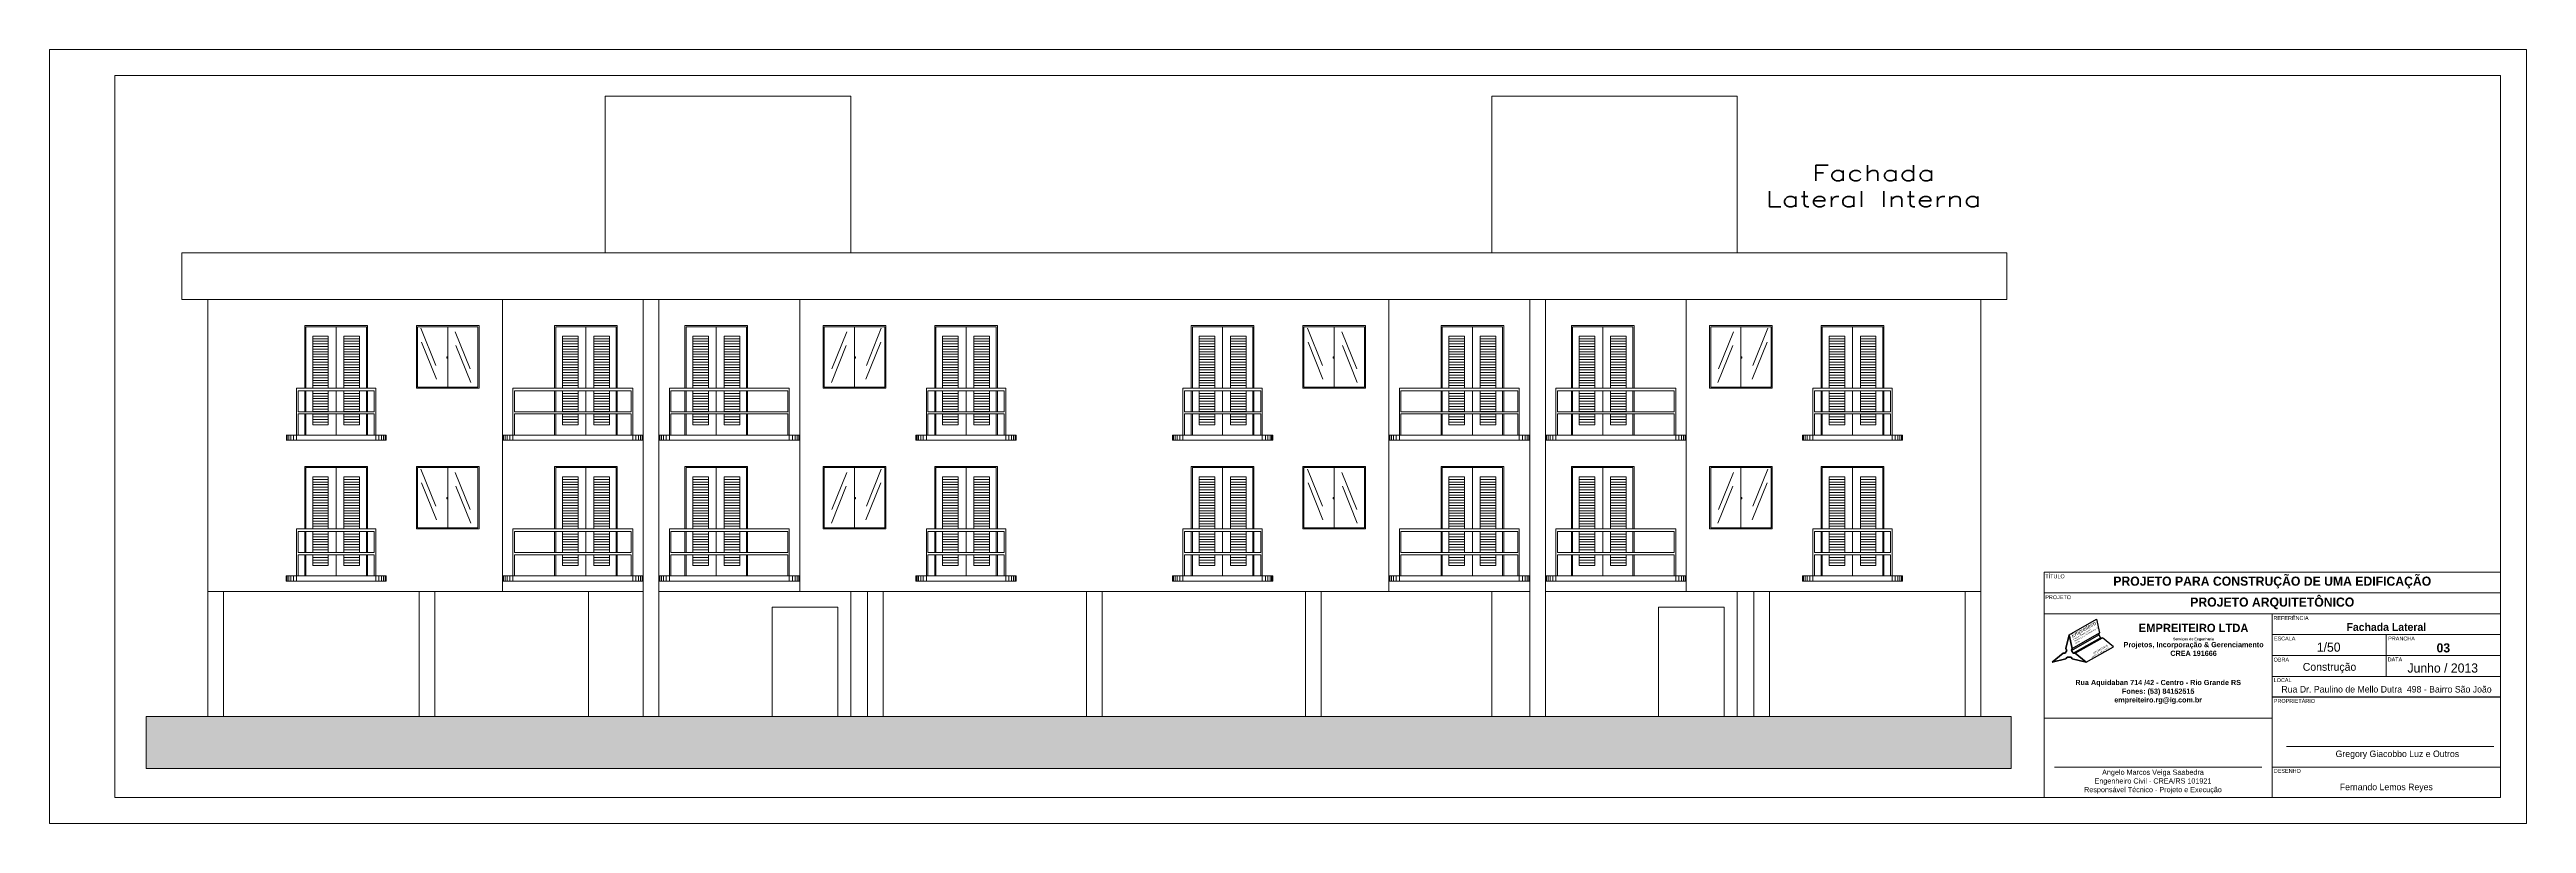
# Paper-space layout 'Fachada Lateral int.' of a CAD drawing. Header units: millimetres. Extents: x -9 to 941, y 164 to 461.
# The model-space entities are those that its viewports show. They can reach past a viewport. Long polylines and large blocks are cut down to what shows.
import ezdxf

# ---------------------------------------------------------------- set-up
doc = ezdxf.new("R2010")
doc.units = ezdxf.units.MM
for name, color, linetype in [('Auxiliar', 1, 'Continuous'), ('Camada2', 1, 'Continuous'), ('letras', 3, 'Continuous'), ('PAREDE', 6, 'Continuous'), ('REG120-160', 4, 'Continuous'), ('SELO', 11, 'Continuous'), ('selo empreiteiro', 24, 'Continuous')]:
    doc.layers.add(name, color=color, linetype=linetype)
doc.layers.add('Prancha', color=6, linetype='Continuous', lineweight=20)
doc.styles.add('ARIAL', font='arial.ttf')
doc.styles.add('REGUA60', font='romansx2.shx', dxfattribs={"width": 1.4})
doc.styles.get("Standard").update_dxf_attribs({"font": 'verdana.ttf'})

msp = doc.modelspace()

# ---------------------------------------------------------------- hatches: boundary and pattern name
at = {"layer": 'Auxiliar', "lineweight": 0}
msp.add_hatch(color=256, dxfattribs=at).paths.add_polyline_path([(635.43, -283.103), (635.43, -284.103), (671.189, -284.103), (671.189, -283.103)])

# ---------------------------------------------------------------- linework, layer by layer
for p, q in [((647.43, -281.003), (648.69, -281.003)), ((664.43, -281.003), (665.69, -281.003)), ((635.43, -283.103), (671.189, -283.103)), ((635.43, -283.103), (635.43, -284.103)), ((671.189, -284.103), (671.189, -283.103)), ((635.43, -284.103), (671.189, -284.103))]:
    msp.add_line(p, q, dxfattribs=at)
at = {"layer": 'Camada2', "lineweight": 0}
for p, q in [((644.23, -274.203), (644.23, -271.203)), ((644.23, -271.203), (648.94, -271.203)), ((648.94, -274.203), (648.94, -271.203)), ((661.23, -274.203), (661.23, -271.203)), ((661.23, -271.203), (665.94, -271.203)), ((665.94, -274.203), (665.94, -271.203)), ((643.91, -280.703), (643.91, -283.103)), ((648.94, -280.703), (648.94, -283.103)), ((661.23, -280.703), (661.23, -283.103)), ((665.94, -280.703), (665.94, -283.103)), ((647.43, -281.003), (647.43, -283.103)), ((648.69, -281.003), (648.69, -283.103)), ((664.43, -281.003), (664.43, -283.103)), ((665.69, -281.003), (665.69, -283.103)), ((644.23, -283.103), (648.94, -283.103)), ((661.23, -283.103), (665.94, -283.103))]:
    msp.add_line(p, q, dxfattribs=at)
at = {"layer": 'PAREDE', "lineweight": 0}
for p, q in [((671.11, -274.203), (636.11, -274.203)), ((636.11, -275.103), (636.11, -274.203)), ((671.11, -274.203), (671.11, -275.103)), ((671.11, -275.103), (636.11, -275.103)), ((636.61, -280.703), (636.61, -275.103)), ((642.26, -275.103), (642.26, -280.703)), ((644.96, -275.103), (644.96, -280.703)), ((645.26, -275.103), (645.26, -280.703)), ((647.96, -275.103), (647.96, -280.703)), ((659.26, -280.703), (659.26, -275.103)), ((661.96, -280.703), (661.96, -275.103)), ((662.26, -280.703), (662.26, -275.103)), ((664.96, -275.103), (664.96, -280.703)), ((670.61, -280.703), (670.61, -275.103)), ((638.11, -277.703), (640.03, -277.703)), ((638.11, -277.803), (640.03, -277.803)), ((638.12, -277.703), (638.12, -277.803)), ((638.13, -277.703), (638.13, -277.803)), ((638.16, -277.703), (638.16, -277.803)), ((638.2, -277.703), (638.2, -277.803)), ((638.25, -277.703), (638.25, -277.803)), ((638.31, -277.703), (638.31, -277.803)), ((639.83, -277.703), (639.83, -277.803)), ((639.89, -277.703), (639.89, -277.803)), ((639.94, -277.703), (639.94, -277.803)), ((639.98, -277.703), (639.98, -277.803)), ((640.01, -277.703), (640.01, -277.803)), ((640.02, -277.703), (640.02, -277.803)), ((640.03, -277.703), (640.03, -277.803)), ((642.26, -277.703), (644.96, -277.703)), ((642.26, -277.803), (644.96, -277.803)), ((642.27, -277.703), (642.27, -277.803)), ((642.28, -277.703), (642.28, -277.803)), ((642.31, -277.703), (642.31, -277.803)), ((642.35, -277.703), (642.35, -277.803)), ((642.4, -277.703), (642.4, -277.803)), ((642.46, -277.703), (642.46, -277.803)), ((644.76, -277.703), (644.76, -277.803)), ((644.82, -277.703), (644.82, -277.803)), ((644.87, -277.703), (644.87, -277.803)), ((644.91, -277.703), (644.91, -277.803)), ((644.94, -277.703), (644.94, -277.803)), ((644.95, -277.703), (644.95, -277.803)), ((647.96, -277.703), (645.26, -277.703)), ((647.96, -277.803), (645.26, -277.803)), ((645.27, -277.703), (645.27, -277.803)), ((645.28, -277.703), (645.28, -277.803)), ((645.31, -277.703), (645.31, -277.803)), ((645.35, -277.703), (645.35, -277.803)), ((645.4, -277.703), (645.4, -277.803)), ((645.46, -277.703), (645.46, -277.803)), ((647.76, -277.703), (647.76, -277.803)), ((647.82, -277.703), (647.82, -277.803)), ((647.87, -277.703), (647.87, -277.803)), ((647.91, -277.703), (647.91, -277.803)), ((647.94, -277.703), (647.94, -277.803)), ((647.95, -277.703), (647.95, -277.803)), ((652.11, -277.703), (650.19, -277.703)), ((650.19, -277.703), (650.19, -277.803)), ((652.11, -277.803), (650.19, -277.803)), ((650.2, -277.703), (650.2, -277.803)), ((650.21, -277.703), (650.21, -277.803)), ((650.24, -277.703), (650.24, -277.803)), ((650.28, -277.703), (650.28, -277.803)), ((650.33, -277.703), (650.33, -277.803)), ((650.39, -277.703), (650.39, -277.803)), ((651.91, -277.703), (651.91, -277.803)), ((651.97, -277.703), (651.97, -277.803)), ((652.02, -277.703), (652.02, -277.803)), ((652.06, -277.703), (652.06, -277.803)), ((652.09, -277.703), (652.09, -277.803)), ((652.1, -277.703), (652.1, -277.803)), ((652.11, -277.803), (652.11, -277.703)), ((655.11, -277.803), (655.11, -277.703)), ((655.11, -277.703), (657.03, -277.703)), ((655.11, -277.803), (657.03, -277.803)), ((655.12, -277.703), (655.12, -277.803)), ((655.13, -277.703), (655.13, -277.803)), ((655.16, -277.703), (655.16, -277.803)), ((655.2, -277.703), (655.2, -277.803)), ((655.25, -277.703), (655.25, -277.803)), ((655.31, -277.703), (655.31, -277.803)), ((656.83, -277.703), (656.83, -277.803)), ((656.89, -277.703), (656.89, -277.803)), ((656.94, -277.703), (656.94, -277.803)), ((656.98, -277.703), (656.98, -277.803)), ((657.01, -277.703), (657.01, -277.803)), ((657.02, -277.703), (657.02, -277.803)), ((657.03, -277.703), (657.03, -277.803)), ((659.26, -277.703), (661.96, -277.703)), ((659.26, -277.803), (661.96, -277.803)), ((659.27, -277.703), (659.27, -277.803)), ((659.28, -277.703), (659.28, -277.803)), ((659.31, -277.703), (659.31, -277.803)), ((659.35, -277.703), (659.35, -277.803)), ((659.4, -277.703), (659.4, -277.803)), ((659.46, -277.703), (659.46, -277.803)), ((661.76, -277.703), (661.76, -277.803)), ((661.82, -277.703), (661.82, -277.803)), ((661.87, -277.703), (661.87, -277.803)), ((661.91, -277.703), (661.91, -277.803)), ((661.94, -277.703), (661.94, -277.803)), ((661.95, -277.703), (661.95, -277.803)), ((664.96, -277.703), (662.26, -277.703)), ((664.96, -277.803), (662.26, -277.803)), ((662.27, -277.703), (662.27, -277.803)), ((662.28, -277.703), (662.28, -277.803)), ((662.31, -277.703), (662.31, -277.803)), ((662.35, -277.703), (662.35, -277.803)), ((662.4, -277.703), (662.4, -277.803)), ((662.46, -277.703), (662.46, -277.803)), ((664.76, -277.703), (664.76, -277.803)), ((664.82, -277.703), (664.82, -277.803)), ((664.87, -277.703), (664.87, -277.803)), ((664.91, -277.703), (664.91, -277.803)), ((664.94, -277.703), (664.94, -277.803)), ((664.95, -277.703), (664.95, -277.803)), ((669.11, -277.703), (667.19, -277.703)), ((667.19, -277.703), (667.19, -277.803)), ((669.11, -277.803), (667.19, -277.803)), ((667.2, -277.703), (667.2, -277.803)), ((667.21, -277.703), (667.21, -277.803)), ((667.24, -277.703), (667.24, -277.803)), ((667.28, -277.703), (667.28, -277.803)), ((667.33, -277.703), (667.33, -277.803)), ((667.39, -277.703), (667.39, -277.803)), ((668.91, -277.703), (668.91, -277.803)), ((668.97, -277.703), (668.97, -277.803)), ((669.02, -277.703), (669.02, -277.803)), ((669.06, -277.703), (669.06, -277.803)), ((669.09, -277.703), (669.09, -277.803)), ((669.1, -277.703), (669.1, -277.803)), ((669.11, -277.803), (669.11, -277.703)), ((636.61, -280.703), (644.96, -280.703)), ((636.61, -283.103), (636.61, -280.703)), ((636.91, -283.103), (636.91, -280.703)), ((638.11, -280.503), (638.11, -280.403)), ((638.11, -280.403), (640.03, -280.403)), ((638.11, -280.503), (640.03, -280.503)), ((638.12, -280.403), (638.12, -280.503)), ((638.13, -280.403), (638.13, -280.503)), ((638.16, -280.403), (638.16, -280.503)), ((638.2, -280.403), (638.2, -280.503)), ((638.25, -280.403), (638.25, -280.503)), ((638.31, -280.403), (638.31, -280.503)), ((639.83, -280.403), (639.83, -280.503)), ((639.89, -280.403), (639.89, -280.503)), ((639.94, -280.403), (639.94, -280.503)), ((639.98, -280.403), (639.98, -280.503)), ((640.01, -280.403), (640.01, -280.503)), ((640.02, -280.403), (640.02, -280.503)), ((640.03, -280.403), (640.03, -280.503)), ((640.66, -283.103), (640.66, -280.703)), ((640.96, -283.103), (640.96, -280.703)), ((642.26, -280.403), (644.96, -280.403)), ((642.26, -280.503), (644.96, -280.503)), ((642.27, -280.403), (642.27, -280.503)), ((642.28, -280.403), (642.28, -280.503)), ((642.31, -280.403), (642.31, -280.503)), ((642.35, -280.403), (642.35, -280.503)), ((642.4, -280.403), (642.4, -280.503)), ((642.46, -280.403), (642.46, -280.503)), ((644.76, -280.403), (644.76, -280.503)), ((644.82, -280.403), (644.82, -280.503)), ((644.87, -280.403), (644.87, -280.503)), ((644.91, -280.403), (644.91, -280.503)), ((644.94, -280.403), (644.94, -280.503)), ((644.95, -280.403), (644.95, -280.503)), ((644.96, -283.103), (644.96, -280.703)), ((647.96, -280.403), (645.26, -280.403)), ((647.96, -280.503), (645.26, -280.503)), ((645.26, -280.703), (661.96, -280.703)), ((645.26, -283.103), (645.26, -280.703)), ((645.27, -280.403), (645.27, -280.503)), ((645.28, -280.403), (645.28, -280.503)), ((645.31, -280.403), (645.31, -280.503)), ((645.35, -280.403), (645.35, -280.503)), ((645.4, -280.403), (645.4, -280.503)), ((645.46, -280.403), (645.46, -280.503)), ((647.76, -280.403), (647.76, -280.503)), ((647.82, -280.403), (647.82, -280.503)), ((647.87, -280.403), (647.87, -280.503)), ((647.91, -280.403), (647.91, -280.503)), ((647.94, -280.403), (647.94, -280.503)), ((647.95, -280.403), (647.95, -280.503)), ((649.26, -283.103), (649.26, -280.703)), ((649.56, -283.103), (649.56, -280.703)), ((652.11, -280.403), (650.19, -280.403)), ((650.19, -280.403), (650.19, -280.503)), ((652.11, -280.503), (650.19, -280.503)), ((650.2, -280.403), (650.2, -280.503)), ((650.21, -280.403), (650.21, -280.503)), ((650.24, -280.403), (650.24, -280.503)), ((650.28, -280.403), (650.28, -280.503)), ((650.33, -280.403), (650.33, -280.503)), ((650.39, -280.403), (650.39, -280.503)), ((651.91, -280.403), (651.91, -280.503)), ((651.97, -280.403), (651.97, -280.503)), ((652.02, -280.403), (652.02, -280.503)), ((652.06, -280.403), (652.06, -280.503)), ((652.09, -280.403), (652.09, -280.503)), ((652.1, -280.403), (652.1, -280.503)), ((652.11, -280.503), (652.11, -280.403)), ((653.46, -283.103), (653.46, -280.703)), ((653.76, -283.103), (653.76, -280.703)), ((655.11, -280.503), (655.11, -280.403)), ((655.11, -280.403), (657.03, -280.403)), ((655.11, -280.503), (657.03, -280.503)), ((655.12, -280.403), (655.12, -280.503)), ((655.13, -280.403), (655.13, -280.503)), ((655.16, -280.403), (655.16, -280.503)), ((655.2, -280.403), (655.2, -280.503)), ((655.25, -280.403), (655.25, -280.503)), ((655.31, -280.403), (655.31, -280.503)), ((656.83, -280.403), (656.83, -280.503)), ((656.89, -280.403), (656.89, -280.503)), ((656.94, -280.403), (656.94, -280.503)), ((656.98, -280.403), (656.98, -280.503)), ((657.01, -280.403), (657.01, -280.503)), ((657.02, -280.403), (657.02, -280.503)), ((657.03, -280.403), (657.03, -280.503)), ((657.66, -283.103), (657.66, -280.703)), ((657.96, -283.103), (657.96, -280.703)), ((659.26, -280.403), (661.96, -280.403)), ((659.26, -280.503), (661.96, -280.503)), ((659.27, -280.403), (659.27, -280.503)), ((659.28, -280.403), (659.28, -280.503)), ((659.31, -280.403), (659.31, -280.503)), ((659.35, -280.403), (659.35, -280.503)), ((659.4, -280.403), (659.4, -280.503)), ((659.46, -280.403), (659.46, -280.503)), ((661.76, -280.403), (661.76, -280.503)), ((661.82, -280.403), (661.82, -280.503)), ((661.87, -280.403), (661.87, -280.503)), ((661.91, -280.403), (661.91, -280.503)), ((661.94, -280.403), (661.94, -280.503)), ((661.95, -280.403), (661.95, -280.503)), ((661.96, -283.103), (661.96, -280.703)), ((664.96, -280.403), (662.26, -280.403)), ((664.96, -280.503), (662.26, -280.503)), ((662.26, -280.703), (670.61, -280.703)), ((662.26, -283.103), (662.26, -280.703)), ((662.27, -280.403), (662.27, -280.503)), ((662.28, -280.403), (662.28, -280.503)), ((662.31, -280.403), (662.31, -280.503)), ((662.35, -280.403), (662.35, -280.503)), ((662.4, -280.403), (662.4, -280.503)), ((662.46, -280.403), (662.46, -280.503)), ((664.76, -280.403), (664.76, -280.503)), ((664.82, -280.403), (664.82, -280.503)), ((664.87, -280.403), (664.87, -280.503)), ((664.91, -280.403), (664.91, -280.503)), ((664.94, -280.403), (664.94, -280.503)), ((664.95, -280.403), (664.95, -280.503)), ((666.26, -283.103), (666.26, -280.703)), ((666.56, -283.103), (666.56, -280.703)), ((669.11, -280.403), (667.19, -280.403)), ((667.19, -280.403), (667.19, -280.503)), ((669.11, -280.503), (667.19, -280.503)), ((667.2, -280.403), (667.2, -280.503)), ((667.21, -280.403), (667.21, -280.503)), ((667.24, -280.403), (667.24, -280.503)), ((667.28, -280.403), (667.28, -280.503)), ((667.33, -280.403), (667.33, -280.503)), ((667.39, -280.403), (667.39, -280.503)), ((668.91, -280.403), (668.91, -280.503)), ((668.97, -280.403), (668.97, -280.503)), ((669.02, -280.403), (669.02, -280.503)), ((669.06, -280.403), (669.06, -280.503)), ((669.09, -280.403), (669.09, -280.503)), ((669.1, -280.403), (669.1, -280.503)), ((669.11, -280.503), (669.11, -280.403)), ((670.31, -283.103), (670.31, -280.703)), ((670.61, -280.703), (670.61, -283.103)), ((636.61, -283.103), (636.91, -283.103)), ((640.66, -283.103), (640.96, -283.103)), ((649.26, -283.103), (649.56, -283.103)), ((653.46, -283.103), (653.76, -283.103)), ((657.66, -283.103), (657.96, -283.103)), ((666.26, -283.103), (666.56, -283.103)), ((670.31, -283.103), (670.61, -283.103))]:
    msp.add_line(p, q, dxfattribs=at)
at = {"layer": 'REG120-160', "lineweight": 0}
for p, q in [((638.47, -276.803), (638.47, -275.603)), ((638.47, -275.603), (639.67, -275.603)), ((638.49, -276.803), (638.49, -275.623)), ((638.49, -275.623), (639.65, -275.623)), ((638.62, -276.803), (638.62, -275.803)), ((638.62, -275.803), (638.92, -275.803)), ((638.62, -275.853), (638.92, -275.853)), ((638.62, -275.903), (638.92, -275.903)), ((638.62, -275.953), (638.92, -275.953)), ((638.92, -275.803), (638.92, -276.803)), ((639.07, -275.623), (639.07, -276.803)), ((639.22, -276.803), (639.22, -275.803)), ((639.22, -275.803), (639.52, -275.803)), ((639.22, -275.853), (639.52, -275.853)), ((639.22, -275.903), (639.52, -275.903)), ((639.22, -275.953), (639.52, -275.953)), ((639.52, -275.803), (639.52, -276.803)), ((639.65, -276.803), (639.65, -275.623)), ((639.67, -276.803), (639.67, -275.603)), ((640.61, -275.603), (641.81, -275.603)), ((640.61, -276.803), (640.61, -275.603)), ((640.63, -276.783), (640.63, -275.623)), ((640.63, -275.623), (641.79, -275.623)), ((640.697, -275.654), (640.983, -276.365)), ((640.708, -275.918), (640.994, -276.629)), ((641.21, -275.623), (641.21, -276.783)), ((641.355, -275.719), (641.641, -276.43)), ((641.79, -276.783), (641.79, -275.623)), ((641.81, -276.803), (641.81, -275.603)), ((643.26, -276.803), (643.26, -275.603)), ((643.26, -275.603), (644.46, -275.603)), ((643.28, -276.803), (643.28, -275.623)), ((643.28, -275.623), (644.44, -275.623)), ((643.41, -276.803), (643.41, -275.803)), ((643.41, -275.803), (643.71, -275.803)), ((643.41, -275.853), (643.71, -275.853)), ((643.41, -275.903), (643.71, -275.903)), ((643.41, -275.953), (643.71, -275.953)), ((643.71, -275.803), (643.71, -276.803)), ((643.86, -275.623), (643.86, -276.803)), ((644.01, -276.803), (644.01, -275.803)), ((644.01, -275.803), (644.31, -275.803)), ((644.01, -275.853), (644.31, -275.853)), ((644.01, -275.903), (644.31, -275.903)), ((644.01, -275.953), (644.31, -275.953)), ((644.31, -275.803), (644.31, -276.803)), ((644.44, -276.803), (644.44, -275.623)), ((644.46, -276.803), (644.46, -275.603)), ((645.76, -276.803), (645.76, -275.603)), ((646.96, -275.603), (645.76, -275.603)), ((646.94, -275.623), (645.78, -275.623)), ((645.78, -276.803), (645.78, -275.623)), ((645.91, -275.803), (645.91, -276.803)), ((646.21, -275.803), (645.91, -275.803)), ((646.21, -275.853), (645.91, -275.853)), ((646.21, -275.903), (645.91, -275.903)), ((646.21, -275.953), (645.91, -275.953)), ((646.21, -276.803), (646.21, -275.803)), ((646.36, -275.623), (646.36, -276.803)), ((646.51, -275.803), (646.51, -276.803)), ((646.81, -275.803), (646.51, -275.803)), ((646.81, -275.853), (646.51, -275.853)), ((646.81, -275.903), (646.51, -275.903)), ((646.81, -275.953), (646.51, -275.953)), ((646.81, -276.803), (646.81, -275.803)), ((646.94, -276.803), (646.94, -275.623)), ((646.96, -276.803), (646.96, -275.603)), ((648.41, -276.803), (648.41, -275.603)), ((649.61, -275.603), (648.41, -275.603)), ((649.59, -275.623), (648.43, -275.623)), ((648.43, -276.783), (648.43, -275.623)), ((648.865, -275.719), (648.579, -276.43)), ((649.01, -275.623), (649.01, -276.783)), ((649.513, -275.918), (649.227, -276.629)), ((649.524, -275.654), (649.238, -276.365)), ((649.59, -276.783), (649.59, -275.623)), ((649.61, -276.803), (649.61, -275.603)), ((650.55, -276.803), (650.55, -275.603)), ((651.75, -275.603), (650.55, -275.603)), ((651.73, -275.623), (650.57, -275.623)), ((650.57, -276.803), (650.57, -275.623)), ((650.7, -275.803), (650.7, -276.803)), ((651, -275.803), (650.7, -275.803)), ((651, -275.853), (650.7, -275.853)), ((651, -275.903), (650.7, -275.903)), ((651, -275.953), (650.7, -275.953)), ((651, -276.803), (651, -275.803)), ((651.15, -275.623), (651.15, -276.803)), ((651.3, -275.803), (651.3, -276.803)), ((651.6, -275.803), (651.3, -275.803)), ((651.6, -275.853), (651.3, -275.853)), ((651.6, -275.903), (651.3, -275.903)), ((651.6, -275.953), (651.3, -275.953)), ((651.6, -276.803), (651.6, -275.803)), ((651.73, -276.803), (651.73, -275.623)), ((651.75, -276.803), (651.75, -275.603)), ((655.47, -276.803), (655.47, -275.603)), ((655.47, -275.603), (656.67, -275.603)), ((655.49, -276.803), (655.49, -275.623)), ((655.49, -275.623), (656.65, -275.623)), ((655.62, -276.803), (655.62, -275.803)), ((655.62, -275.803), (655.92, -275.803)), ((655.62, -275.853), (655.92, -275.853)), ((655.62, -275.903), (655.92, -275.903)), ((655.62, -275.953), (655.92, -275.953)), ((655.92, -275.803), (655.92, -276.803)), ((656.07, -275.623), (656.07, -276.803)), ((656.22, -276.803), (656.22, -275.803)), ((656.22, -275.803), (656.52, -275.803)), ((656.22, -275.853), (656.52, -275.853)), ((656.22, -275.903), (656.52, -275.903)), ((656.22, -275.953), (656.52, -275.953)), ((656.52, -275.803), (656.52, -276.803)), ((656.65, -276.803), (656.65, -275.623)), ((656.67, -276.803), (656.67, -275.603)), ((657.61, -275.603), (658.81, -275.603)), ((657.61, -276.803), (657.61, -275.603)), ((657.63, -276.783), (657.63, -275.623)), ((657.63, -275.623), (658.79, -275.623)), ((657.697, -275.654), (657.983, -276.365)), ((657.708, -275.918), (657.994, -276.629)), ((658.21, -275.623), (658.21, -276.783)), ((658.355, -275.719), (658.641, -276.43)), ((658.79, -276.783), (658.79, -275.623)), ((658.81, -276.803), (658.81, -275.603)), ((660.26, -276.803), (660.26, -275.603)), ((660.26, -275.603), (661.46, -275.603)), ((660.28, -276.803), (660.28, -275.623)), ((660.28, -275.623), (661.44, -275.623)), ((660.41, -276.803), (660.41, -275.803)), ((660.41, -275.803), (660.71, -275.803)), ((660.41, -275.853), (660.71, -275.853)), ((660.41, -275.903), (660.71, -275.903)), ((660.41, -275.953), (660.71, -275.953)), ((660.71, -275.803), (660.71, -276.803)), ((660.86, -275.623), (660.86, -276.803)), ((661.01, -276.803), (661.01, -275.803)), ((661.01, -275.803), (661.31, -275.803)), ((661.01, -275.853), (661.31, -275.853)), ((661.01, -275.903), (661.31, -275.903)), ((661.01, -275.953), (661.31, -275.953)), ((661.31, -275.803), (661.31, -276.803)), ((661.44, -276.803), (661.44, -275.623)), ((661.46, -276.803), (661.46, -275.603)), ((662.76, -276.803), (662.76, -275.603)), ((663.96, -275.603), (662.76, -275.603)), ((663.94, -275.623), (662.78, -275.623)), ((662.78, -276.803), (662.78, -275.623)), ((662.91, -275.803), (662.91, -276.803)), ((663.21, -275.803), (662.91, -275.803)), ((663.21, -275.853), (662.91, -275.853)), ((663.21, -275.903), (662.91, -275.903)), ((663.21, -275.953), (662.91, -275.953)), ((663.21, -276.803), (663.21, -275.803)), ((663.36, -275.623), (663.36, -276.803)), ((663.51, -275.803), (663.51, -276.803)), ((663.81, -275.803), (663.51, -275.803)), ((663.81, -275.853), (663.51, -275.853)), ((663.81, -275.903), (663.51, -275.903)), ((663.81, -275.953), (663.51, -275.953)), ((663.81, -276.803), (663.81, -275.803)), ((663.94, -276.803), (663.94, -275.623)), ((663.96, -276.803), (663.96, -275.603)), ((665.41, -276.803), (665.41, -275.603)), ((666.61, -275.603), (665.41, -275.603)), ((666.59, -275.623), (665.43, -275.623)), ((665.43, -276.783), (665.43, -275.623)), ((665.865, -275.719), (665.579, -276.43)), ((666.01, -275.623), (666.01, -276.783)), ((666.513, -275.918), (666.227, -276.629)), ((666.524, -275.654), (666.238, -276.365)), ((666.59, -276.783), (666.59, -275.623)), ((666.61, -276.803), (666.61, -275.603)), ((667.55, -276.803), (667.55, -275.603)), ((668.75, -275.603), (667.55, -275.603)), ((668.73, -275.623), (667.57, -275.623)), ((667.57, -276.803), (667.57, -275.623)), ((667.7, -275.803), (667.7, -276.803)), ((668, -275.803), (667.7, -275.803)), ((668, -275.853), (667.7, -275.853)), ((668, -275.903), (667.7, -275.903)), ((668, -275.953), (667.7, -275.953)), ((668, -276.803), (668, -275.803)), ((668.15, -275.623), (668.15, -276.803)), ((668.3, -275.803), (668.3, -276.803)), ((668.6, -275.803), (668.3, -275.803)), ((668.6, -275.853), (668.3, -275.853)), ((668.6, -275.903), (668.3, -275.903)), ((668.6, -275.953), (668.3, -275.953)), ((668.6, -276.803), (668.6, -275.803)), ((668.73, -276.803), (668.73, -275.623)), ((668.75, -276.803), (668.75, -275.603)), ((638.62, -276.003), (638.92, -276.003)), ((638.62, -276.053), (638.92, -276.053)), ((638.62, -276.103), (638.92, -276.103)), ((638.62, -276.153), (638.92, -276.153)), ((638.62, -276.203), (638.92, -276.203)), ((638.62, -276.253), (638.92, -276.253)), ((638.62, -276.303), (638.92, -276.303)), ((638.62, -276.353), (638.92, -276.353)), ((638.62, -276.403), (638.92, -276.403)), ((639.22, -276.003), (639.52, -276.003)), ((639.22, -276.053), (639.52, -276.053)), ((639.22, -276.103), (639.52, -276.103)), ((639.22, -276.153), (639.52, -276.153)), ((639.22, -276.203), (639.52, -276.203)), ((639.22, -276.253), (639.52, -276.253)), ((639.22, -276.303), (639.52, -276.303)), ((639.22, -276.353), (639.52, -276.353)), ((639.22, -276.403), (639.52, -276.403)), ((641.21, -276.203), (641.192, -276.203)), ((641.192, -276.203), (641.192, -276.229)), ((641.192, -276.229), (641.21, -276.229)), ((641.366, -275.982), (641.652, -276.693)), ((643.41, -276.003), (643.71, -276.003)), ((643.41, -276.053), (643.71, -276.053)), ((643.41, -276.103), (643.71, -276.103)), ((643.41, -276.153), (643.71, -276.153)), ((643.41, -276.203), (643.71, -276.203)), ((643.41, -276.253), (643.71, -276.253)), ((643.41, -276.303), (643.71, -276.303)), ((643.41, -276.353), (643.71, -276.353)), ((643.41, -276.403), (643.71, -276.403)), ((644.01, -276.003), (644.31, -276.003)), ((644.01, -276.053), (644.31, -276.053)), ((644.01, -276.103), (644.31, -276.103)), ((644.01, -276.153), (644.31, -276.153)), ((644.01, -276.203), (644.31, -276.203)), ((644.01, -276.253), (644.31, -276.253)), ((644.01, -276.303), (644.31, -276.303)), ((644.01, -276.353), (644.31, -276.353)), ((644.01, -276.403), (644.31, -276.403)), ((646.21, -276.003), (645.91, -276.003)), ((646.21, -276.053), (645.91, -276.053)), ((646.21, -276.103), (645.91, -276.103)), ((646.21, -276.153), (645.91, -276.153)), ((646.21, -276.203), (645.91, -276.203)), ((646.21, -276.253), (645.91, -276.253)), ((646.21, -276.303), (645.91, -276.303)), ((646.21, -276.353), (645.91, -276.353)), ((646.21, -276.403), (645.91, -276.403)), ((646.81, -276.003), (646.51, -276.003)), ((646.81, -276.053), (646.51, -276.053)), ((646.81, -276.103), (646.51, -276.103)), ((646.81, -276.153), (646.51, -276.153)), ((646.81, -276.203), (646.51, -276.203)), ((646.81, -276.253), (646.51, -276.253)), ((646.81, -276.303), (646.51, -276.303)), ((646.81, -276.353), (646.51, -276.353)), ((646.81, -276.403), (646.51, -276.403)), ((648.854, -275.982), (648.568, -276.693)), ((649.01, -276.203), (649.028, -276.203)), ((649.028, -276.229), (649.01, -276.229)), ((649.028, -276.203), (649.028, -276.229)), ((651, -276.003), (650.7, -276.003)), ((651, -276.053), (650.7, -276.053)), ((651, -276.103), (650.7, -276.103)), ((651, -276.153), (650.7, -276.153)), ((651, -276.203), (650.7, -276.203)), ((651, -276.253), (650.7, -276.253)), ((651, -276.303), (650.7, -276.303)), ((651, -276.353), (650.7, -276.353)), ((651, -276.403), (650.7, -276.403)), ((651.6, -276.003), (651.3, -276.003)), ((651.6, -276.053), (651.3, -276.053)), ((651.6, -276.103), (651.3, -276.103)), ((651.6, -276.153), (651.3, -276.153)), ((651.6, -276.203), (651.3, -276.203)), ((651.6, -276.253), (651.3, -276.253)), ((651.6, -276.303), (651.3, -276.303)), ((651.6, -276.353), (651.3, -276.353)), ((651.6, -276.403), (651.3, -276.403)), ((655.62, -276.003), (655.92, -276.003)), ((655.62, -276.053), (655.92, -276.053)), ((655.62, -276.103), (655.92, -276.103)), ((655.62, -276.153), (655.92, -276.153)), ((655.62, -276.203), (655.92, -276.203)), ((655.62, -276.253), (655.92, -276.253)), ((655.62, -276.303), (655.92, -276.303)), ((655.62, -276.353), (655.92, -276.353)), ((655.62, -276.403), (655.92, -276.403)), ((656.22, -276.003), (656.52, -276.003)), ((656.22, -276.053), (656.52, -276.053)), ((656.22, -276.103), (656.52, -276.103)), ((656.22, -276.153), (656.52, -276.153)), ((656.22, -276.203), (656.52, -276.203)), ((656.22, -276.253), (656.52, -276.253)), ((656.22, -276.303), (656.52, -276.303)), ((656.22, -276.353), (656.52, -276.353)), ((656.22, -276.403), (656.52, -276.403)), ((658.21, -276.203), (658.192, -276.203)), ((658.192, -276.203), (658.192, -276.229)), ((658.192, -276.229), (658.21, -276.229)), ((658.366, -275.982), (658.652, -276.693)), ((660.41, -276.003), (660.71, -276.003)), ((660.41, -276.053), (660.71, -276.053)), ((660.41, -276.103), (660.71, -276.103)), ((660.41, -276.153), (660.71, -276.153)), ((660.41, -276.203), (660.71, -276.203)), ((660.41, -276.253), (660.71, -276.253)), ((660.41, -276.303), (660.71, -276.303)), ((660.41, -276.353), (660.71, -276.353)), ((660.41, -276.403), (660.71, -276.403)), ((661.01, -276.003), (661.31, -276.003)), ((661.01, -276.053), (661.31, -276.053)), ((661.01, -276.103), (661.31, -276.103)), ((661.01, -276.153), (661.31, -276.153)), ((661.01, -276.203), (661.31, -276.203)), ((661.01, -276.253), (661.31, -276.253)), ((661.01, -276.303), (661.31, -276.303)), ((661.01, -276.353), (661.31, -276.353)), ((661.01, -276.403), (661.31, -276.403)), ((663.21, -276.003), (662.91, -276.003)), ((663.21, -276.053), (662.91, -276.053)), ((663.21, -276.103), (662.91, -276.103)), ((663.21, -276.153), (662.91, -276.153)), ((663.21, -276.203), (662.91, -276.203)), ((663.21, -276.253), (662.91, -276.253)), ((663.21, -276.303), (662.91, -276.303)), ((663.21, -276.353), (662.91, -276.353)), ((663.21, -276.403), (662.91, -276.403)), ((663.81, -276.003), (663.51, -276.003)), ((663.81, -276.053), (663.51, -276.053)), ((663.81, -276.103), (663.51, -276.103)), ((663.81, -276.153), (663.51, -276.153)), ((663.81, -276.203), (663.51, -276.203)), ((663.81, -276.253), (663.51, -276.253)), ((663.81, -276.303), (663.51, -276.303)), ((663.81, -276.353), (663.51, -276.353)), ((663.81, -276.403), (663.51, -276.403)), ((665.854, -275.982), (665.568, -276.693)), ((666.01, -276.203), (666.028, -276.203)), ((666.028, -276.229), (666.01, -276.229)), ((666.028, -276.203), (666.028, -276.229)), ((668, -276.003), (667.7, -276.003)), ((668, -276.053), (667.7, -276.053)), ((668, -276.103), (667.7, -276.103)), ((668, -276.153), (667.7, -276.153)), ((668, -276.203), (667.7, -276.203)), ((668, -276.253), (667.7, -276.253)), ((668, -276.303), (667.7, -276.303)), ((668, -276.353), (667.7, -276.353)), ((668, -276.403), (667.7, -276.403)), ((668.6, -276.003), (668.3, -276.003)), ((668.6, -276.053), (668.3, -276.053)), ((668.6, -276.103), (668.3, -276.103)), ((668.6, -276.153), (668.3, -276.153)), ((668.6, -276.203), (668.3, -276.203)), ((668.6, -276.253), (668.3, -276.253)), ((668.6, -276.303), (668.3, -276.303)), ((668.6, -276.353), (668.3, -276.353)), ((668.6, -276.403), (668.3, -276.403)), ((638.31, -277.703), (638.31, -276.803)), ((638.31, -276.803), (639.83, -276.803)), ((638.34, -276.853), (639.8, -276.853)), ((638.34, -277.258), (638.34, -276.853)), ((638.47, -277.258), (638.47, -276.853)), ((638.49, -277.258), (638.49, -276.853)), ((638.62, -276.453), (638.92, -276.453)), ((638.62, -276.503), (638.92, -276.503)), ((638.62, -276.553), (638.92, -276.553)), ((638.62, -276.603), (638.92, -276.603)), ((638.62, -276.653), (638.92, -276.653)), ((638.62, -276.703), (638.92, -276.703)), ((638.62, -276.753), (638.92, -276.753)), ((638.62, -276.803), (638.92, -276.803)), ((638.62, -277.258), (638.62, -276.853)), ((638.62, -276.853), (638.92, -276.853)), ((638.62, -276.903), (638.92, -276.903)), ((638.92, -276.853), (638.92, -277.258)), ((639.07, -276.853), (639.07, -277.258)), ((639.22, -276.453), (639.52, -276.453)), ((639.22, -276.503), (639.52, -276.503)), ((639.22, -276.553), (639.52, -276.553)), ((639.22, -276.603), (639.52, -276.603)), ((639.22, -276.653), (639.52, -276.653)), ((639.22, -276.703), (639.52, -276.703)), ((639.22, -276.753), (639.52, -276.753)), ((639.22, -276.803), (639.52, -276.803)), ((639.22, -277.258), (639.22, -276.853)), ((639.22, -276.853), (639.52, -276.853)), ((639.22, -276.903), (639.52, -276.903)), ((639.52, -276.853), (639.52, -277.258)), ((639.65, -277.258), (639.65, -276.853)), ((639.67, -277.258), (639.67, -276.853)), ((639.8, -276.853), (639.8, -277.258)), ((639.83, -276.803), (639.83, -277.703)), ((640.61, -276.803), (641.81, -276.803)), ((640.63, -276.783), (641.79, -276.783)), ((642.46, -277.703), (642.46, -276.803)), ((642.46, -276.803), (644.76, -276.803)), ((642.49, -276.853), (644.73, -276.853)), ((642.49, -277.258), (642.49, -276.853)), ((643.26, -277.258), (643.26, -276.853)), ((643.28, -277.258), (643.28, -276.853)), ((643.41, -276.453), (643.71, -276.453)), ((643.41, -276.503), (643.71, -276.503)), ((643.41, -276.553), (643.71, -276.553)), ((643.41, -276.603), (643.71, -276.603)), ((643.41, -276.653), (643.71, -276.653)), ((643.41, -276.703), (643.71, -276.703)), ((643.41, -276.753), (643.71, -276.753)), ((643.41, -276.803), (643.71, -276.803)), ((643.41, -277.258), (643.41, -276.853)), ((643.41, -276.853), (643.71, -276.853)), ((643.41, -276.903), (643.71, -276.903)), ((643.71, -276.853), (643.71, -277.258)), ((643.86, -276.853), (643.86, -277.258)), ((644.01, -276.453), (644.31, -276.453)), ((644.01, -276.503), (644.31, -276.503)), ((644.01, -276.553), (644.31, -276.553)), ((644.01, -276.603), (644.31, -276.603)), ((644.01, -276.653), (644.31, -276.653)), ((644.01, -276.703), (644.31, -276.703)), ((644.01, -276.753), (644.31, -276.753)), ((644.01, -276.803), (644.31, -276.803)), ((644.01, -277.258), (644.01, -276.853)), ((644.01, -276.853), (644.31, -276.853)), ((644.01, -276.903), (644.31, -276.903)), ((644.31, -276.853), (644.31, -277.258)), ((644.44, -277.258), (644.44, -276.853)), ((644.46, -277.258), (644.46, -276.853)), ((644.73, -276.853), (644.73, -277.258)), ((644.76, -276.803), (644.76, -277.703)), ((645.46, -276.803), (645.46, -277.703)), ((647.76, -276.803), (645.46, -276.803)), ((647.73, -276.853), (645.49, -276.853)), ((645.49, -276.853), (645.49, -277.258)), ((645.76, -277.258), (645.76, -276.853)), ((645.78, -277.258), (645.78, -276.853)), ((646.21, -276.453), (645.91, -276.453)), ((646.21, -276.503), (645.91, -276.503)), ((646.21, -276.553), (645.91, -276.553)), ((646.21, -276.603), (645.91, -276.603)), ((646.21, -276.653), (645.91, -276.653)), ((646.21, -276.703), (645.91, -276.703)), ((646.21, -276.753), (645.91, -276.753)), ((646.21, -276.803), (645.91, -276.803)), ((645.91, -276.853), (645.91, -277.258)), ((646.21, -276.853), (645.91, -276.853)), ((646.21, -276.903), (645.91, -276.903)), ((646.21, -277.258), (646.21, -276.853)), ((646.36, -276.853), (646.36, -277.258)), ((646.81, -276.453), (646.51, -276.453)), ((646.81, -276.503), (646.51, -276.503)), ((646.81, -276.553), (646.51, -276.553)), ((646.81, -276.603), (646.51, -276.603)), ((646.81, -276.653), (646.51, -276.653)), ((646.81, -276.703), (646.51, -276.703)), ((646.81, -276.753), (646.51, -276.753)), ((646.81, -276.803), (646.51, -276.803)), ((646.51, -276.853), (646.51, -277.258)), ((646.81, -276.853), (646.51, -276.853)), ((646.81, -276.903), (646.51, -276.903)), ((646.81, -277.258), (646.81, -276.853)), ((646.94, -277.258), (646.94, -276.853)), ((646.96, -277.258), (646.96, -276.853)), ((647.73, -277.258), (647.73, -276.853)), ((647.76, -277.703), (647.76, -276.803)), ((649.61, -276.803), (648.41, -276.803)), ((649.59, -276.783), (648.43, -276.783)), ((650.39, -276.803), (650.39, -277.703)), ((651.91, -276.803), (650.39, -276.803)), ((651.88, -276.853), (650.42, -276.853)), ((650.42, -276.853), (650.42, -277.258)), ((650.55, -277.258), (650.55, -276.853)), ((650.57, -277.258), (650.57, -276.853)), ((651, -276.453), (650.7, -276.453)), ((651, -276.503), (650.7, -276.503)), ((651, -276.553), (650.7, -276.553)), ((651, -276.603), (650.7, -276.603)), ((651, -276.653), (650.7, -276.653)), ((651, -276.703), (650.7, -276.703)), ((651, -276.753), (650.7, -276.753)), ((651, -276.803), (650.7, -276.803)), ((650.7, -276.853), (650.7, -277.258)), ((651, -276.853), (650.7, -276.853)), ((651, -276.903), (650.7, -276.903)), ((651, -277.258), (651, -276.853)), ((651.15, -276.853), (651.15, -277.258)), ((651.6, -276.453), (651.3, -276.453)), ((651.6, -276.503), (651.3, -276.503)), ((651.6, -276.553), (651.3, -276.553)), ((651.6, -276.603), (651.3, -276.603)), ((651.6, -276.653), (651.3, -276.653)), ((651.6, -276.703), (651.3, -276.703)), ((651.6, -276.753), (651.3, -276.753)), ((651.6, -276.803), (651.3, -276.803)), ((651.3, -276.853), (651.3, -277.258)), ((651.6, -276.853), (651.3, -276.853)), ((651.6, -276.903), (651.3, -276.903)), ((651.6, -277.258), (651.6, -276.853)), ((651.73, -277.258), (651.73, -276.853)), ((651.75, -277.258), (651.75, -276.853)), ((651.88, -277.258), (651.88, -276.853)), ((651.91, -277.703), (651.91, -276.803)), ((655.31, -277.703), (655.31, -276.803)), ((655.31, -276.803), (656.83, -276.803)), ((655.34, -276.853), (656.8, -276.853)), ((655.34, -277.258), (655.34, -276.853)), ((655.47, -277.258), (655.47, -276.853)), ((655.49, -277.258), (655.49, -276.853)), ((655.62, -276.453), (655.92, -276.453)), ((655.62, -276.503), (655.92, -276.503)), ((655.62, -276.553), (655.92, -276.553)), ((655.62, -276.603), (655.92, -276.603)), ((655.62, -276.653), (655.92, -276.653)), ((655.62, -276.703), (655.92, -276.703)), ((655.62, -276.753), (655.92, -276.753)), ((655.62, -276.803), (655.92, -276.803)), ((655.62, -277.258), (655.62, -276.853)), ((655.62, -276.853), (655.92, -276.853)), ((655.62, -276.903), (655.92, -276.903)), ((655.92, -276.853), (655.92, -277.258)), ((656.07, -276.853), (656.07, -277.258)), ((656.22, -276.453), (656.52, -276.453)), ((656.22, -276.503), (656.52, -276.503)), ((656.22, -276.553), (656.52, -276.553)), ((656.22, -276.603), (656.52, -276.603)), ((656.22, -276.653), (656.52, -276.653)), ((656.22, -276.703), (656.52, -276.703)), ((656.22, -276.753), (656.52, -276.753)), ((656.22, -276.803), (656.52, -276.803)), ((656.22, -277.258), (656.22, -276.853)), ((656.22, -276.853), (656.52, -276.853)), ((656.22, -276.903), (656.52, -276.903)), ((656.52, -276.853), (656.52, -277.258)), ((656.65, -277.258), (656.65, -276.853)), ((656.67, -277.258), (656.67, -276.853)), ((656.8, -276.853), (656.8, -277.258)), ((656.83, -276.803), (656.83, -277.703)), ((657.61, -276.803), (658.81, -276.803)), ((657.63, -276.783), (658.79, -276.783)), ((659.46, -277.703), (659.46, -276.803)), ((659.46, -276.803), (661.76, -276.803)), ((659.49, -276.853), (661.73, -276.853)), ((659.49, -277.258), (659.49, -276.853)), ((660.26, -277.258), (660.26, -276.853)), ((660.28, -277.258), (660.28, -276.853)), ((660.41, -276.453), (660.71, -276.453)), ((660.41, -276.503), (660.71, -276.503)), ((660.41, -276.553), (660.71, -276.553)), ((660.41, -276.603), (660.71, -276.603)), ((660.41, -276.653), (660.71, -276.653)), ((660.41, -276.703), (660.71, -276.703)), ((660.41, -276.753), (660.71, -276.753)), ((660.41, -276.803), (660.71, -276.803)), ((660.41, -277.258), (660.41, -276.853)), ((660.41, -276.853), (660.71, -276.853)), ((660.41, -276.903), (660.71, -276.903)), ((660.71, -276.853), (660.71, -277.258)), ((660.86, -276.853), (660.86, -277.258)), ((661.01, -276.453), (661.31, -276.453)), ((661.01, -276.503), (661.31, -276.503)), ((661.01, -276.553), (661.31, -276.553)), ((661.01, -276.603), (661.31, -276.603)), ((661.01, -276.653), (661.31, -276.653)), ((661.01, -276.703), (661.31, -276.703)), ((661.01, -276.753), (661.31, -276.753)), ((661.01, -276.803), (661.31, -276.803)), ((661.01, -277.258), (661.01, -276.853)), ((661.01, -276.853), (661.31, -276.853)), ((661.01, -276.903), (661.31, -276.903)), ((661.31, -276.853), (661.31, -277.258)), ((661.44, -277.258), (661.44, -276.853)), ((661.46, -277.258), (661.46, -276.853)), ((661.73, -276.853), (661.73, -277.258)), ((661.76, -276.803), (661.76, -277.703)), ((662.46, -276.803), (662.46, -277.703)), ((664.76, -276.803), (662.46, -276.803)), ((664.73, -276.853), (662.49, -276.853)), ((662.49, -276.853), (662.49, -277.258)), ((662.76, -277.258), (662.76, -276.853)), ((662.78, -277.258), (662.78, -276.853)), ((663.21, -276.453), (662.91, -276.453)), ((663.21, -276.503), (662.91, -276.503)), ((663.21, -276.553), (662.91, -276.553)), ((663.21, -276.603), (662.91, -276.603)), ((663.21, -276.653), (662.91, -276.653)), ((663.21, -276.703), (662.91, -276.703)), ((663.21, -276.753), (662.91, -276.753)), ((663.21, -276.803), (662.91, -276.803)), ((662.91, -276.853), (662.91, -277.258)), ((663.21, -276.853), (662.91, -276.853)), ((663.21, -276.903), (662.91, -276.903)), ((663.21, -277.258), (663.21, -276.853)), ((663.36, -276.853), (663.36, -277.258)), ((663.81, -276.453), (663.51, -276.453)), ((663.81, -276.503), (663.51, -276.503)), ((663.81, -276.553), (663.51, -276.553)), ((663.81, -276.603), (663.51, -276.603)), ((663.81, -276.653), (663.51, -276.653)), ((663.81, -276.703), (663.51, -276.703)), ((663.81, -276.753), (663.51, -276.753)), ((663.81, -276.803), (663.51, -276.803)), ((663.51, -276.853), (663.51, -277.258)), ((663.81, -276.853), (663.51, -276.853)), ((663.81, -276.903), (663.51, -276.903)), ((663.81, -277.258), (663.81, -276.853)), ((663.94, -277.258), (663.94, -276.853)), ((663.96, -277.258), (663.96, -276.853)), ((664.73, -277.258), (664.73, -276.853)), ((664.76, -277.703), (664.76, -276.803)), ((666.61, -276.803), (665.41, -276.803)), ((666.59, -276.783), (665.43, -276.783)), ((667.39, -276.803), (667.39, -277.703)), ((668.91, -276.803), (667.39, -276.803)), ((668.88, -276.853), (667.42, -276.853)), ((667.42, -276.853), (667.42, -277.258)), ((667.55, -277.258), (667.55, -276.853)), ((667.57, -277.258), (667.57, -276.853)), ((668, -276.453), (667.7, -276.453)), ((668, -276.503), (667.7, -276.503)), ((668, -276.553), (667.7, -276.553)), ((668, -276.603), (667.7, -276.603)), ((668, -276.653), (667.7, -276.653)), ((668, -276.703), (667.7, -276.703)), ((668, -276.753), (667.7, -276.753)), ((668, -276.803), (667.7, -276.803)), ((667.7, -276.853), (667.7, -277.258)), ((668, -276.853), (667.7, -276.853)), ((668, -276.903), (667.7, -276.903)), ((668, -277.258), (668, -276.853)), ((668.15, -276.853), (668.15, -277.258)), ((668.6, -276.453), (668.3, -276.453)), ((668.6, -276.503), (668.3, -276.503)), ((668.6, -276.553), (668.3, -276.553)), ((668.6, -276.603), (668.3, -276.603)), ((668.6, -276.653), (668.3, -276.653)), ((668.6, -276.703), (668.3, -276.703)), ((668.6, -276.753), (668.3, -276.753)), ((668.6, -276.803), (668.3, -276.803)), ((668.3, -276.853), (668.3, -277.258)), ((668.6, -276.853), (668.3, -276.853)), ((668.6, -276.903), (668.3, -276.903)), ((668.6, -277.258), (668.6, -276.853)), ((668.73, -277.258), (668.73, -276.853)), ((668.75, -277.258), (668.75, -276.853)), ((668.88, -277.258), (668.88, -276.853)), ((668.91, -277.703), (668.91, -276.803)), ((638.34, -277.258), (639.8, -277.258)), ((638.34, -277.703), (638.34, -277.298)), ((638.34, -277.298), (639.8, -277.298)), ((638.47, -277.703), (638.47, -277.298)), ((638.49, -277.703), (638.49, -277.298)), ((638.62, -276.953), (638.92, -276.953)), ((638.62, -277.003), (638.92, -277.003)), ((638.62, -277.053), (638.92, -277.053)), ((638.62, -277.103), (638.92, -277.103)), ((638.62, -277.153), (638.92, -277.153)), ((638.62, -277.203), (638.92, -277.203)), ((638.62, -277.253), (638.92, -277.253)), ((638.62, -277.503), (638.62, -277.298)), ((638.62, -277.303), (638.92, -277.303)), ((638.62, -277.353), (638.92, -277.353)), ((638.92, -277.298), (638.92, -277.503)), ((639.07, -277.298), (639.07, -277.703)), ((639.22, -276.953), (639.52, -276.953)), ((639.22, -277.003), (639.52, -277.003)), ((639.22, -277.053), (639.52, -277.053)), ((639.22, -277.103), (639.52, -277.103)), ((639.22, -277.153), (639.52, -277.153)), ((639.22, -277.203), (639.52, -277.203)), ((639.22, -277.253), (639.52, -277.253)), ((639.22, -277.503), (639.22, -277.298)), ((639.22, -277.303), (639.52, -277.303)), ((639.22, -277.353), (639.52, -277.353)), ((639.52, -277.298), (639.52, -277.503)), ((639.65, -277.703), (639.65, -277.298)), ((639.67, -277.703), (639.67, -277.298)), ((639.8, -277.298), (639.8, -277.703)), ((642.49, -277.258), (644.73, -277.258)), ((642.49, -277.703), (642.49, -277.298)), ((642.49, -277.298), (644.73, -277.298)), ((643.26, -277.703), (643.26, -277.298)), ((643.28, -277.703), (643.28, -277.298)), ((643.41, -276.953), (643.71, -276.953)), ((643.41, -277.003), (643.71, -277.003)), ((643.41, -277.053), (643.71, -277.053)), ((643.41, -277.103), (643.71, -277.103)), ((643.41, -277.153), (643.71, -277.153)), ((643.41, -277.203), (643.71, -277.203)), ((643.41, -277.253), (643.71, -277.253)), ((643.41, -277.503), (643.41, -277.298)), ((643.41, -277.303), (643.71, -277.303)), ((643.41, -277.353), (643.71, -277.353)), ((643.71, -277.298), (643.71, -277.503)), ((643.86, -277.298), (643.86, -277.703)), ((644.01, -276.953), (644.31, -276.953)), ((644.01, -277.003), (644.31, -277.003)), ((644.01, -277.053), (644.31, -277.053)), ((644.01, -277.103), (644.31, -277.103)), ((644.01, -277.153), (644.31, -277.153)), ((644.01, -277.203), (644.31, -277.203)), ((644.01, -277.253), (644.31, -277.253)), ((644.01, -277.503), (644.01, -277.298)), ((644.01, -277.303), (644.31, -277.303)), ((644.01, -277.353), (644.31, -277.353)), ((644.31, -277.298), (644.31, -277.503)), ((644.44, -277.703), (644.44, -277.298)), ((644.46, -277.703), (644.46, -277.298)), ((644.73, -277.298), (644.73, -277.703)), ((647.73, -277.258), (645.49, -277.258)), ((645.49, -277.298), (645.49, -277.703)), ((647.73, -277.298), (645.49, -277.298)), ((645.76, -277.703), (645.76, -277.298)), ((645.78, -277.703), (645.78, -277.298)), ((646.21, -276.953), (645.91, -276.953)), ((646.21, -277.003), (645.91, -277.003)), ((646.21, -277.053), (645.91, -277.053)), ((646.21, -277.103), (645.91, -277.103)), ((646.21, -277.153), (645.91, -277.153)), ((646.21, -277.203), (645.91, -277.203)), ((646.21, -277.253), (645.91, -277.253)), ((645.91, -277.298), (645.91, -277.503)), ((646.21, -277.303), (645.91, -277.303)), ((646.21, -277.353), (645.91, -277.353)), ((646.21, -277.503), (646.21, -277.298)), ((646.36, -277.298), (646.36, -277.703)), ((646.81, -276.953), (646.51, -276.953)), ((646.81, -277.003), (646.51, -277.003)), ((646.81, -277.053), (646.51, -277.053)), ((646.81, -277.103), (646.51, -277.103)), ((646.81, -277.153), (646.51, -277.153)), ((646.81, -277.203), (646.51, -277.203)), ((646.81, -277.253), (646.51, -277.253)), ((646.51, -277.298), (646.51, -277.503)), ((646.81, -277.303), (646.51, -277.303)), ((646.81, -277.353), (646.51, -277.353)), ((646.81, -277.503), (646.81, -277.298)), ((646.94, -277.703), (646.94, -277.298)), ((646.96, -277.703), (646.96, -277.298)), ((647.73, -277.703), (647.73, -277.298)), ((651.88, -277.258), (650.42, -277.258)), ((650.42, -277.298), (650.42, -277.703)), ((651.88, -277.298), (650.42, -277.298)), ((650.55, -277.703), (650.55, -277.298)), ((650.57, -277.703), (650.57, -277.298)), ((651, -276.953), (650.7, -276.953)), ((651, -277.003), (650.7, -277.003)), ((651, -277.053), (650.7, -277.053)), ((651, -277.103), (650.7, -277.103)), ((651, -277.153), (650.7, -277.153)), ((651, -277.203), (650.7, -277.203)), ((651, -277.253), (650.7, -277.253)), ((650.7, -277.298), (650.7, -277.503)), ((651, -277.303), (650.7, -277.303)), ((651, -277.353), (650.7, -277.353)), ((651, -277.503), (651, -277.298)), ((651.15, -277.298), (651.15, -277.703)), ((651.6, -276.953), (651.3, -276.953)), ((651.6, -277.003), (651.3, -277.003)), ((651.6, -277.053), (651.3, -277.053)), ((651.6, -277.103), (651.3, -277.103)), ((651.6, -277.153), (651.3, -277.153)), ((651.6, -277.203), (651.3, -277.203)), ((651.6, -277.253), (651.3, -277.253)), ((651.3, -277.298), (651.3, -277.503)), ((651.6, -277.303), (651.3, -277.303)), ((651.6, -277.353), (651.3, -277.353)), ((651.6, -277.503), (651.6, -277.298)), ((651.73, -277.703), (651.73, -277.298)), ((651.75, -277.703), (651.75, -277.298)), ((651.88, -277.703), (651.88, -277.298)), ((655.34, -277.258), (656.8, -277.258)), ((655.34, -277.703), (655.34, -277.298)), ((655.34, -277.298), (656.8, -277.298)), ((655.47, -277.703), (655.47, -277.298)), ((655.49, -277.703), (655.49, -277.298)), ((655.62, -276.953), (655.92, -276.953)), ((655.62, -277.003), (655.92, -277.003)), ((655.62, -277.053), (655.92, -277.053)), ((655.62, -277.103), (655.92, -277.103)), ((655.62, -277.153), (655.92, -277.153)), ((655.62, -277.203), (655.92, -277.203)), ((655.62, -277.253), (655.92, -277.253)), ((655.62, -277.503), (655.62, -277.298)), ((655.62, -277.303), (655.92, -277.303)), ((655.62, -277.353), (655.92, -277.353)), ((655.92, -277.298), (655.92, -277.503)), ((656.07, -277.298), (656.07, -277.703)), ((656.22, -276.953), (656.52, -276.953)), ((656.22, -277.003), (656.52, -277.003)), ((656.22, -277.053), (656.52, -277.053)), ((656.22, -277.103), (656.52, -277.103)), ((656.22, -277.153), (656.52, -277.153)), ((656.22, -277.203), (656.52, -277.203)), ((656.22, -277.253), (656.52, -277.253)), ((656.22, -277.503), (656.22, -277.298)), ((656.22, -277.303), (656.52, -277.303)), ((656.22, -277.353), (656.52, -277.353)), ((656.52, -277.298), (656.52, -277.503)), ((656.65, -277.703), (656.65, -277.298)), ((656.67, -277.703), (656.67, -277.298)), ((656.8, -277.298), (656.8, -277.703)), ((659.49, -277.258), (661.73, -277.258)), ((659.49, -277.703), (659.49, -277.298)), ((659.49, -277.298), (661.73, -277.298)), ((660.26, -277.703), (660.26, -277.298)), ((660.28, -277.703), (660.28, -277.298)), ((660.41, -276.953), (660.71, -276.953)), ((660.41, -277.003), (660.71, -277.003)), ((660.41, -277.053), (660.71, -277.053)), ((660.41, -277.103), (660.71, -277.103)), ((660.41, -277.153), (660.71, -277.153)), ((660.41, -277.203), (660.71, -277.203)), ((660.41, -277.253), (660.71, -277.253)), ((660.41, -277.503), (660.41, -277.298)), ((660.41, -277.303), (660.71, -277.303)), ((660.41, -277.353), (660.71, -277.353)), ((660.71, -277.298), (660.71, -277.503)), ((660.86, -277.298), (660.86, -277.703)), ((661.01, -276.953), (661.31, -276.953)), ((661.01, -277.003), (661.31, -277.003)), ((661.01, -277.053), (661.31, -277.053)), ((661.01, -277.103), (661.31, -277.103)), ((661.01, -277.153), (661.31, -277.153)), ((661.01, -277.203), (661.31, -277.203)), ((661.01, -277.253), (661.31, -277.253)), ((661.01, -277.503), (661.01, -277.298)), ((661.01, -277.303), (661.31, -277.303)), ((661.01, -277.353), (661.31, -277.353)), ((661.31, -277.298), (661.31, -277.503)), ((661.44, -277.703), (661.44, -277.298)), ((661.46, -277.703), (661.46, -277.298)), ((661.73, -277.298), (661.73, -277.703)), ((664.73, -277.258), (662.49, -277.258)), ((662.49, -277.298), (662.49, -277.703)), ((664.73, -277.298), (662.49, -277.298)), ((662.76, -277.703), (662.76, -277.298)), ((662.78, -277.703), (662.78, -277.298)), ((663.21, -276.953), (662.91, -276.953)), ((663.21, -277.003), (662.91, -277.003)), ((663.21, -277.053), (662.91, -277.053)), ((663.21, -277.103), (662.91, -277.103)), ((663.21, -277.153), (662.91, -277.153)), ((663.21, -277.203), (662.91, -277.203)), ((663.21, -277.253), (662.91, -277.253)), ((662.91, -277.298), (662.91, -277.503)), ((663.21, -277.303), (662.91, -277.303)), ((663.21, -277.353), (662.91, -277.353)), ((663.21, -277.503), (663.21, -277.298)), ((663.36, -277.298), (663.36, -277.703)), ((663.81, -276.953), (663.51, -276.953)), ((663.81, -277.003), (663.51, -277.003)), ((663.81, -277.053), (663.51, -277.053)), ((663.81, -277.103), (663.51, -277.103)), ((663.81, -277.153), (663.51, -277.153)), ((663.81, -277.203), (663.51, -277.203)), ((663.81, -277.253), (663.51, -277.253)), ((663.51, -277.298), (663.51, -277.503)), ((663.81, -277.303), (663.51, -277.303)), ((663.81, -277.353), (663.51, -277.353)), ((663.81, -277.503), (663.81, -277.298)), ((663.94, -277.703), (663.94, -277.298)), ((663.96, -277.703), (663.96, -277.298)), ((664.73, -277.703), (664.73, -277.298)), ((668.88, -277.258), (667.42, -277.258)), ((667.42, -277.298), (667.42, -277.703)), ((668.88, -277.298), (667.42, -277.298)), ((667.55, -277.703), (667.55, -277.298)), ((667.57, -277.703), (667.57, -277.298)), ((668, -276.953), (667.7, -276.953)), ((668, -277.003), (667.7, -277.003)), ((668, -277.053), (667.7, -277.053)), ((668, -277.103), (667.7, -277.103)), ((668, -277.153), (667.7, -277.153)), ((668, -277.203), (667.7, -277.203)), ((668, -277.253), (667.7, -277.253)), ((667.7, -277.298), (667.7, -277.503)), ((668, -277.303), (667.7, -277.303)), ((668, -277.353), (667.7, -277.353)), ((668, -277.503), (668, -277.298)), ((668.15, -277.298), (668.15, -277.703)), ((668.6, -276.953), (668.3, -276.953)), ((668.6, -277.003), (668.3, -277.003)), ((668.6, -277.053), (668.3, -277.053)), ((668.6, -277.103), (668.3, -277.103)), ((668.6, -277.153), (668.3, -277.153)), ((668.6, -277.203), (668.3, -277.203)), ((668.6, -277.253), (668.3, -277.253)), ((668.3, -277.298), (668.3, -277.503)), ((668.6, -277.303), (668.3, -277.303)), ((668.6, -277.353), (668.3, -277.353)), ((668.6, -277.503), (668.6, -277.298)), ((668.73, -277.703), (668.73, -277.298)), ((668.75, -277.703), (668.75, -277.298)), ((668.88, -277.703), (668.88, -277.298)), ((638.62, -277.403), (638.92, -277.403)), ((638.62, -277.453), (638.92, -277.453)), ((638.62, -277.503), (638.92, -277.503)), ((639.22, -277.403), (639.52, -277.403)), ((639.22, -277.453), (639.52, -277.453)), ((639.22, -277.503), (639.52, -277.503)), ((643.41, -277.403), (643.71, -277.403)), ((643.41, -277.453), (643.71, -277.453)), ((643.41, -277.503), (643.71, -277.503)), ((644.01, -277.403), (644.31, -277.403)), ((644.01, -277.453), (644.31, -277.453)), ((644.01, -277.503), (644.31, -277.503)), ((646.21, -277.403), (645.91, -277.403)), ((646.21, -277.453), (645.91, -277.453)), ((646.21, -277.503), (645.91, -277.503)), ((646.81, -277.403), (646.51, -277.403)), ((646.81, -277.453), (646.51, -277.453)), ((646.81, -277.503), (646.51, -277.503)), ((651, -277.403), (650.7, -277.403)), ((651, -277.453), (650.7, -277.453)), ((651, -277.503), (650.7, -277.503)), ((651.6, -277.403), (651.3, -277.403)), ((651.6, -277.453), (651.3, -277.453)), ((651.6, -277.503), (651.3, -277.503)), ((655.62, -277.403), (655.92, -277.403)), ((655.62, -277.453), (655.92, -277.453)), ((655.62, -277.503), (655.92, -277.503)), ((656.22, -277.403), (656.52, -277.403)), ((656.22, -277.453), (656.52, -277.453)), ((656.22, -277.503), (656.52, -277.503)), ((660.41, -277.403), (660.71, -277.403)), ((660.41, -277.453), (660.71, -277.453)), ((660.41, -277.503), (660.71, -277.503)), ((661.01, -277.403), (661.31, -277.403)), ((661.01, -277.453), (661.31, -277.453)), ((661.01, -277.503), (661.31, -277.503)), ((663.21, -277.403), (662.91, -277.403)), ((663.21, -277.453), (662.91, -277.453)), ((663.21, -277.503), (662.91, -277.503)), ((663.81, -277.403), (663.51, -277.403)), ((663.81, -277.453), (663.51, -277.453)), ((663.81, -277.503), (663.51, -277.503)), ((668, -277.403), (667.7, -277.403)), ((668, -277.453), (667.7, -277.453)), ((668, -277.503), (667.7, -277.503)), ((668.6, -277.403), (668.3, -277.403)), ((668.6, -277.453), (668.3, -277.453)), ((668.6, -277.503), (668.3, -277.503)), ((638.47, -279.503), (638.47, -278.303)), ((638.47, -278.303), (639.67, -278.303)), ((638.49, -279.503), (638.49, -278.323)), ((638.49, -278.323), (639.65, -278.323)), ((639.07, -278.323), (639.07, -279.503)), ((639.65, -279.503), (639.65, -278.323)), ((639.67, -279.503), (639.67, -278.303)), ((640.61, -278.303), (641.81, -278.303)), ((640.61, -279.503), (640.61, -278.303)), ((640.63, -279.483), (640.63, -278.323)), ((640.63, -278.323), (641.79, -278.323)), ((641.21, -278.323), (641.21, -279.483)), ((641.79, -279.483), (641.79, -278.323)), ((641.81, -279.503), (641.81, -278.303)), ((643.26, -279.503), (643.26, -278.303)), ((643.26, -278.303), (644.46, -278.303)), ((643.28, -279.503), (643.28, -278.323)), ((643.28, -278.323), (644.44, -278.323)), ((643.86, -278.323), (643.86, -279.503)), ((644.44, -279.503), (644.44, -278.323)), ((644.46, -279.503), (644.46, -278.303)), ((645.76, -279.503), (645.76, -278.303)), ((646.96, -278.303), (645.76, -278.303)), ((646.94, -278.323), (645.78, -278.323)), ((645.78, -279.503), (645.78, -278.323)), ((646.36, -278.323), (646.36, -279.503)), ((646.94, -279.503), (646.94, -278.323)), ((646.96, -279.503), (646.96, -278.303)), ((648.41, -279.503), (648.41, -278.303)), ((649.61, -278.303), (648.41, -278.303)), ((649.59, -278.323), (648.43, -278.323)), ((648.43, -279.483), (648.43, -278.323)), ((649.01, -278.323), (649.01, -279.483)), ((649.59, -279.483), (649.59, -278.323)), ((649.61, -279.503), (649.61, -278.303)), ((650.55, -279.503), (650.55, -278.303)), ((651.75, -278.303), (650.55, -278.303)), ((651.73, -278.323), (650.57, -278.323)), ((650.57, -279.503), (650.57, -278.323)), ((651.15, -278.323), (651.15, -279.503)), ((651.73, -279.503), (651.73, -278.323)), ((651.75, -279.503), (651.75, -278.303)), ((655.47, -279.503), (655.47, -278.303)), ((655.47, -278.303), (656.67, -278.303)), ((655.49, -279.503), (655.49, -278.323)), ((655.49, -278.323), (656.65, -278.323)), ((656.07, -278.323), (656.07, -279.503)), ((656.65, -279.503), (656.65, -278.323)), ((656.67, -279.503), (656.67, -278.303)), ((657.61, -278.303), (658.81, -278.303)), ((657.61, -279.503), (657.61, -278.303)), ((657.63, -279.483), (657.63, -278.323)), ((657.63, -278.323), (658.79, -278.323)), ((658.21, -278.323), (658.21, -279.483)), ((658.79, -279.483), (658.79, -278.323)), ((658.81, -279.503), (658.81, -278.303)), ((660.26, -279.503), (660.26, -278.303)), ((660.26, -278.303), (661.46, -278.303)), ((660.28, -279.503), (660.28, -278.323)), ((660.28, -278.323), (661.44, -278.323)), ((660.86, -278.323), (660.86, -279.503)), ((661.44, -279.503), (661.44, -278.323)), ((661.46, -279.503), (661.46, -278.303)), ((662.76, -279.503), (662.76, -278.303)), ((663.96, -278.303), (662.76, -278.303)), ((663.94, -278.323), (662.78, -278.323)), ((662.78, -279.503), (662.78, -278.323)), ((663.36, -278.323), (663.36, -279.503)), ((663.94, -279.503), (663.94, -278.323)), ((663.96, -279.503), (663.96, -278.303)), ((665.41, -279.503), (665.41, -278.303)), ((666.61, -278.303), (665.41, -278.303)), ((666.59, -278.323), (665.43, -278.323)), ((665.43, -279.483), (665.43, -278.323)), ((666.01, -278.323), (666.01, -279.483)), ((666.59, -279.483), (666.59, -278.323)), ((666.61, -279.503), (666.61, -278.303)), ((667.55, -279.503), (667.55, -278.303)), ((668.75, -278.303), (667.55, -278.303)), ((668.73, -278.323), (667.57, -278.323)), ((667.57, -279.503), (667.57, -278.323)), ((668.15, -278.323), (668.15, -279.503)), ((668.73, -279.503), (668.73, -278.323)), ((668.75, -279.503), (668.75, -278.303)), ((638.62, -279.503), (638.62, -278.503)), ((638.62, -278.503), (638.92, -278.503)), ((638.62, -278.553), (638.92, -278.553)), ((638.62, -278.603), (638.92, -278.603)), ((638.62, -278.653), (638.92, -278.653)), ((638.62, -278.703), (638.92, -278.703)), ((638.62, -278.753), (638.92, -278.753)), ((638.62, -278.803), (638.92, -278.803)), ((638.92, -278.503), (638.92, -279.503)), ((639.22, -279.503), (639.22, -278.503)), ((639.22, -278.503), (639.52, -278.503)), ((639.22, -278.553), (639.52, -278.553)), ((639.22, -278.603), (639.52, -278.603)), ((639.22, -278.653), (639.52, -278.653)), ((639.22, -278.703), (639.52, -278.703)), ((639.22, -278.753), (639.52, -278.753)), ((639.22, -278.803), (639.52, -278.803)), ((639.52, -278.503), (639.52, -279.503)), ((640.697, -278.354), (640.983, -279.065)), ((640.708, -278.618), (640.994, -279.329)), ((641.355, -278.419), (641.641, -279.13)), ((641.366, -278.682), (641.652, -279.393)), ((643.41, -279.503), (643.41, -278.503)), ((643.41, -278.503), (643.71, -278.503)), ((643.41, -278.553), (643.71, -278.553)), ((643.41, -278.603), (643.71, -278.603)), ((643.41, -278.653), (643.71, -278.653)), ((643.41, -278.703), (643.71, -278.703)), ((643.41, -278.753), (643.71, -278.753)), ((643.41, -278.803), (643.71, -278.803)), ((643.71, -278.503), (643.71, -279.503)), ((644.01, -279.503), (644.01, -278.503)), ((644.01, -278.503), (644.31, -278.503)), ((644.01, -278.553), (644.31, -278.553)), ((644.01, -278.603), (644.31, -278.603)), ((644.01, -278.653), (644.31, -278.653)), ((644.01, -278.703), (644.31, -278.703)), ((644.01, -278.753), (644.31, -278.753)), ((644.01, -278.803), (644.31, -278.803)), ((644.31, -278.503), (644.31, -279.503)), ((645.91, -278.503), (645.91, -279.503)), ((646.21, -278.503), (645.91, -278.503)), ((646.21, -278.553), (645.91, -278.553)), ((646.21, -278.603), (645.91, -278.603)), ((646.21, -278.653), (645.91, -278.653)), ((646.21, -278.703), (645.91, -278.703)), ((646.21, -278.753), (645.91, -278.753)), ((646.21, -278.803), (645.91, -278.803)), ((646.21, -279.503), (646.21, -278.503)), ((646.51, -278.503), (646.51, -279.503)), ((646.81, -278.503), (646.51, -278.503)), ((646.81, -278.553), (646.51, -278.553)), ((646.81, -278.603), (646.51, -278.603)), ((646.81, -278.653), (646.51, -278.653)), ((646.81, -278.703), (646.51, -278.703)), ((646.81, -278.753), (646.51, -278.753)), ((646.81, -278.803), (646.51, -278.803)), ((646.81, -279.503), (646.81, -278.503)), ((648.854, -278.682), (648.568, -279.393)), ((648.865, -278.419), (648.579, -279.13)), ((649.513, -278.618), (649.227, -279.329)), ((649.524, -278.354), (649.238, -279.065)), ((650.7, -278.503), (650.7, -279.503)), ((651, -278.503), (650.7, -278.503)), ((651, -278.553), (650.7, -278.553)), ((651, -278.603), (650.7, -278.603)), ((651, -278.653), (650.7, -278.653)), ((651, -278.703), (650.7, -278.703)), ((651, -278.753), (650.7, -278.753)), ((651, -278.803), (650.7, -278.803)), ((651, -279.503), (651, -278.503)), ((651.3, -278.503), (651.3, -279.503)), ((651.6, -278.503), (651.3, -278.503)), ((651.6, -278.553), (651.3, -278.553)), ((651.6, -278.603), (651.3, -278.603)), ((651.6, -278.653), (651.3, -278.653)), ((651.6, -278.703), (651.3, -278.703)), ((651.6, -278.753), (651.3, -278.753)), ((651.6, -278.803), (651.3, -278.803)), ((651.6, -279.503), (651.6, -278.503)), ((655.62, -279.503), (655.62, -278.503)), ((655.62, -278.503), (655.92, -278.503)), ((655.62, -278.553), (655.92, -278.553)), ((655.62, -278.603), (655.92, -278.603)), ((655.62, -278.653), (655.92, -278.653)), ((655.62, -278.703), (655.92, -278.703)), ((655.62, -278.753), (655.92, -278.753)), ((655.62, -278.803), (655.92, -278.803)), ((655.92, -278.503), (655.92, -279.503)), ((656.22, -279.503), (656.22, -278.503)), ((656.22, -278.503), (656.52, -278.503)), ((656.22, -278.553), (656.52, -278.553)), ((656.22, -278.603), (656.52, -278.603)), ((656.22, -278.653), (656.52, -278.653)), ((656.22, -278.703), (656.52, -278.703)), ((656.22, -278.753), (656.52, -278.753)), ((656.22, -278.803), (656.52, -278.803)), ((656.52, -278.503), (656.52, -279.503)), ((657.697, -278.354), (657.983, -279.065)), ((657.708, -278.618), (657.994, -279.329)), ((658.355, -278.419), (658.641, -279.13)), ((658.366, -278.682), (658.652, -279.393)), ((660.41, -279.503), (660.41, -278.503)), ((660.41, -278.503), (660.71, -278.503)), ((660.41, -278.553), (660.71, -278.553)), ((660.41, -278.603), (660.71, -278.603)), ((660.41, -278.653), (660.71, -278.653)), ((660.41, -278.703), (660.71, -278.703)), ((660.41, -278.753), (660.71, -278.753)), ((660.41, -278.803), (660.71, -278.803)), ((660.71, -278.503), (660.71, -279.503)), ((661.01, -279.503), (661.01, -278.503)), ((661.01, -278.503), (661.31, -278.503)), ((661.01, -278.553), (661.31, -278.553)), ((661.01, -278.603), (661.31, -278.603)), ((661.01, -278.653), (661.31, -278.653)), ((661.01, -278.703), (661.31, -278.703)), ((661.01, -278.753), (661.31, -278.753)), ((661.01, -278.803), (661.31, -278.803)), ((661.31, -278.503), (661.31, -279.503)), ((662.91, -278.503), (662.91, -279.503)), ((663.21, -278.503), (662.91, -278.503)), ((663.21, -278.553), (662.91, -278.553)), ((663.21, -278.603), (662.91, -278.603)), ((663.21, -278.653), (662.91, -278.653)), ((663.21, -278.703), (662.91, -278.703)), ((663.21, -278.753), (662.91, -278.753)), ((663.21, -278.803), (662.91, -278.803)), ((663.21, -279.503), (663.21, -278.503)), ((663.51, -278.503), (663.51, -279.503)), ((663.81, -278.503), (663.51, -278.503)), ((663.81, -278.553), (663.51, -278.553)), ((663.81, -278.603), (663.51, -278.603)), ((663.81, -278.653), (663.51, -278.653)), ((663.81, -278.703), (663.51, -278.703)), ((663.81, -278.753), (663.51, -278.753)), ((663.81, -278.803), (663.51, -278.803)), ((663.81, -279.503), (663.81, -278.503)), ((665.854, -278.682), (665.568, -279.393)), ((665.865, -278.419), (665.579, -279.13)), ((666.513, -278.618), (666.227, -279.329)), ((666.524, -278.354), (666.238, -279.065)), ((667.7, -278.503), (667.7, -279.503)), ((668, -278.503), (667.7, -278.503)), ((668, -278.553), (667.7, -278.553)), ((668, -278.603), (667.7, -278.603)), ((668, -278.653), (667.7, -278.653)), ((668, -278.703), (667.7, -278.703)), ((668, -278.753), (667.7, -278.753)), ((668, -278.803), (667.7, -278.803)), ((668, -279.503), (668, -278.503)), ((668.3, -278.503), (668.3, -279.503)), ((668.6, -278.503), (668.3, -278.503)), ((668.6, -278.553), (668.3, -278.553)), ((668.6, -278.603), (668.3, -278.603)), ((668.6, -278.653), (668.3, -278.653)), ((668.6, -278.703), (668.3, -278.703)), ((668.6, -278.753), (668.3, -278.753)), ((668.6, -278.803), (668.3, -278.803)), ((668.6, -279.503), (668.6, -278.503)), ((638.62, -278.853), (638.92, -278.853)), ((638.62, -278.903), (638.92, -278.903)), ((638.62, -278.953), (638.92, -278.953)), ((638.62, -279.003), (638.92, -279.003)), ((638.62, -279.053), (638.92, -279.053)), ((638.62, -279.103), (638.92, -279.103)), ((638.62, -279.153), (638.92, -279.153)), ((638.62, -279.203), (638.92, -279.203)), ((638.62, -279.253), (638.92, -279.253)), ((639.22, -278.853), (639.52, -278.853)), ((639.22, -278.903), (639.52, -278.903)), ((639.22, -278.953), (639.52, -278.953)), ((639.22, -279.003), (639.52, -279.003)), ((639.22, -279.053), (639.52, -279.053)), ((639.22, -279.103), (639.52, -279.103)), ((639.22, -279.153), (639.52, -279.153)), ((639.22, -279.203), (639.52, -279.203)), ((639.22, -279.253), (639.52, -279.253)), ((641.21, -278.903), (641.192, -278.903)), ((641.192, -278.903), (641.192, -278.929)), ((641.192, -278.929), (641.21, -278.929)), ((643.41, -278.853), (643.71, -278.853)), ((643.41, -278.903), (643.71, -278.903)), ((643.41, -278.953), (643.71, -278.953)), ((643.41, -279.003), (643.71, -279.003)), ((643.41, -279.053), (643.71, -279.053)), ((643.41, -279.103), (643.71, -279.103)), ((643.41, -279.153), (643.71, -279.153)), ((643.41, -279.203), (643.71, -279.203)), ((643.41, -279.253), (643.71, -279.253)), ((644.01, -278.853), (644.31, -278.853)), ((644.01, -278.903), (644.31, -278.903)), ((644.01, -278.953), (644.31, -278.953)), ((644.01, -279.003), (644.31, -279.003)), ((644.01, -279.053), (644.31, -279.053)), ((644.01, -279.103), (644.31, -279.103)), ((644.01, -279.153), (644.31, -279.153)), ((644.01, -279.203), (644.31, -279.203)), ((644.01, -279.253), (644.31, -279.253)), ((646.21, -278.853), (645.91, -278.853)), ((646.21, -278.903), (645.91, -278.903)), ((646.21, -278.953), (645.91, -278.953)), ((646.21, -279.003), (645.91, -279.003)), ((646.21, -279.053), (645.91, -279.053)), ((646.21, -279.103), (645.91, -279.103)), ((646.21, -279.153), (645.91, -279.153)), ((646.21, -279.203), (645.91, -279.203)), ((646.21, -279.253), (645.91, -279.253)), ((646.81, -278.853), (646.51, -278.853)), ((646.81, -278.903), (646.51, -278.903)), ((646.81, -278.953), (646.51, -278.953)), ((646.81, -279.003), (646.51, -279.003)), ((646.81, -279.053), (646.51, -279.053)), ((646.81, -279.103), (646.51, -279.103)), ((646.81, -279.153), (646.51, -279.153)), ((646.81, -279.203), (646.51, -279.203)), ((646.81, -279.253), (646.51, -279.253)), ((649.01, -278.903), (649.028, -278.903)), ((649.028, -278.929), (649.01, -278.929)), ((649.028, -278.903), (649.028, -278.929)), ((651, -278.853), (650.7, -278.853)), ((651, -278.903), (650.7, -278.903)), ((651, -278.953), (650.7, -278.953)), ((651, -279.003), (650.7, -279.003)), ((651, -279.053), (650.7, -279.053)), ((651, -279.103), (650.7, -279.103)), ((651, -279.153), (650.7, -279.153)), ((651, -279.203), (650.7, -279.203)), ((651, -279.253), (650.7, -279.253)), ((651.6, -278.853), (651.3, -278.853)), ((651.6, -278.903), (651.3, -278.903)), ((651.6, -278.953), (651.3, -278.953)), ((651.6, -279.003), (651.3, -279.003)), ((651.6, -279.053), (651.3, -279.053)), ((651.6, -279.103), (651.3, -279.103)), ((651.6, -279.153), (651.3, -279.153)), ((651.6, -279.203), (651.3, -279.203)), ((651.6, -279.253), (651.3, -279.253)), ((655.62, -278.853), (655.92, -278.853)), ((655.62, -278.903), (655.92, -278.903)), ((655.62, -278.953), (655.92, -278.953)), ((655.62, -279.003), (655.92, -279.003)), ((655.62, -279.053), (655.92, -279.053)), ((655.62, -279.103), (655.92, -279.103)), ((655.62, -279.153), (655.92, -279.153)), ((655.62, -279.203), (655.92, -279.203)), ((655.62, -279.253), (655.92, -279.253)), ((656.22, -278.853), (656.52, -278.853)), ((656.22, -278.903), (656.52, -278.903)), ((656.22, -278.953), (656.52, -278.953)), ((656.22, -279.003), (656.52, -279.003)), ((656.22, -279.053), (656.52, -279.053)), ((656.22, -279.103), (656.52, -279.103)), ((656.22, -279.153), (656.52, -279.153)), ((656.22, -279.203), (656.52, -279.203)), ((656.22, -279.253), (656.52, -279.253)), ((658.21, -278.903), (658.192, -278.903)), ((658.192, -278.903), (658.192, -278.929)), ((658.192, -278.929), (658.21, -278.929)), ((660.41, -278.853), (660.71, -278.853)), ((660.41, -278.903), (660.71, -278.903)), ((660.41, -278.953), (660.71, -278.953)), ((660.41, -279.003), (660.71, -279.003)), ((660.41, -279.053), (660.71, -279.053)), ((660.41, -279.103), (660.71, -279.103)), ((660.41, -279.153), (660.71, -279.153)), ((660.41, -279.203), (660.71, -279.203)), ((660.41, -279.253), (660.71, -279.253)), ((661.01, -278.853), (661.31, -278.853)), ((661.01, -278.903), (661.31, -278.903)), ((661.01, -278.953), (661.31, -278.953)), ((661.01, -279.003), (661.31, -279.003)), ((661.01, -279.053), (661.31, -279.053)), ((661.01, -279.103), (661.31, -279.103)), ((661.01, -279.153), (661.31, -279.153)), ((661.01, -279.203), (661.31, -279.203)), ((661.01, -279.253), (661.31, -279.253)), ((663.21, -278.853), (662.91, -278.853)), ((663.21, -278.903), (662.91, -278.903)), ((663.21, -278.953), (662.91, -278.953)), ((663.21, -279.003), (662.91, -279.003)), ((663.21, -279.053), (662.91, -279.053)), ((663.21, -279.103), (662.91, -279.103)), ((663.21, -279.153), (662.91, -279.153)), ((663.21, -279.203), (662.91, -279.203)), ((663.21, -279.253), (662.91, -279.253)), ((663.81, -278.853), (663.51, -278.853)), ((663.81, -278.903), (663.51, -278.903)), ((663.81, -278.953), (663.51, -278.953)), ((663.81, -279.003), (663.51, -279.003)), ((663.81, -279.053), (663.51, -279.053)), ((663.81, -279.103), (663.51, -279.103)), ((663.81, -279.153), (663.51, -279.153)), ((663.81, -279.203), (663.51, -279.203)), ((663.81, -279.253), (663.51, -279.253)), ((666.01, -278.903), (666.028, -278.903)), ((666.028, -278.929), (666.01, -278.929)), ((666.028, -278.903), (666.028, -278.929)), ((668, -278.853), (667.7, -278.853)), ((668, -278.903), (667.7, -278.903)), ((668, -278.953), (667.7, -278.953)), ((668, -279.003), (667.7, -279.003)), ((668, -279.053), (667.7, -279.053)), ((668, -279.103), (667.7, -279.103)), ((668, -279.153), (667.7, -279.153)), ((668, -279.203), (667.7, -279.203)), ((668, -279.253), (667.7, -279.253)), ((668.6, -278.853), (668.3, -278.853)), ((668.6, -278.903), (668.3, -278.903)), ((668.6, -278.953), (668.3, -278.953)), ((668.6, -279.003), (668.3, -279.003)), ((668.6, -279.053), (668.3, -279.053)), ((668.6, -279.103), (668.3, -279.103)), ((668.6, -279.153), (668.3, -279.153)), ((668.6, -279.203), (668.3, -279.203)), ((668.6, -279.253), (668.3, -279.253)), ((638.31, -280.403), (638.31, -279.503)), ((638.31, -279.503), (639.83, -279.503)), ((638.34, -279.553), (639.8, -279.553)), ((638.34, -279.958), (638.34, -279.553)), ((638.47, -279.958), (638.47, -279.553)), ((638.49, -279.958), (638.49, -279.553)), ((638.62, -279.303), (638.92, -279.303)), ((638.62, -279.353), (638.92, -279.353)), ((638.62, -279.403), (638.92, -279.403)), ((638.62, -279.453), (638.92, -279.453)), ((638.62, -279.503), (638.92, -279.503)), ((638.62, -279.958), (638.62, -279.553)), ((638.62, -279.553), (638.92, -279.553)), ((638.62, -279.603), (638.92, -279.603)), ((638.62, -279.653), (638.92, -279.653)), ((638.62, -279.703), (638.92, -279.703)), ((638.62, -279.753), (638.92, -279.753)), ((638.92, -279.553), (638.92, -279.958)), ((639.07, -279.553), (639.07, -279.958)), ((639.22, -279.303), (639.52, -279.303)), ((639.22, -279.353), (639.52, -279.353)), ((639.22, -279.403), (639.52, -279.403)), ((639.22, -279.453), (639.52, -279.453)), ((639.22, -279.503), (639.52, -279.503)), ((639.22, -279.958), (639.22, -279.553)), ((639.22, -279.553), (639.52, -279.553)), ((639.22, -279.603), (639.52, -279.603)), ((639.22, -279.653), (639.52, -279.653)), ((639.22, -279.703), (639.52, -279.703)), ((639.22, -279.753), (639.52, -279.753)), ((639.52, -279.553), (639.52, -279.958)), ((639.65, -279.958), (639.65, -279.553)), ((639.67, -279.958), (639.67, -279.553)), ((639.8, -279.553), (639.8, -279.958)), ((639.83, -279.503), (639.83, -280.403)), ((640.61, -279.503), (641.81, -279.503)), ((640.63, -279.483), (641.79, -279.483)), ((642.46, -280.403), (642.46, -279.503)), ((642.46, -279.503), (644.76, -279.503)), ((642.49, -279.553), (644.73, -279.553)), ((642.49, -279.958), (642.49, -279.553)), ((643.26, -279.958), (643.26, -279.553)), ((643.28, -279.958), (643.28, -279.553)), ((643.41, -279.303), (643.71, -279.303)), ((643.41, -279.353), (643.71, -279.353)), ((643.41, -279.403), (643.71, -279.403)), ((643.41, -279.453), (643.71, -279.453)), ((643.41, -279.503), (643.71, -279.503)), ((643.41, -279.958), (643.41, -279.553)), ((643.41, -279.553), (643.71, -279.553)), ((643.41, -279.603), (643.71, -279.603)), ((643.41, -279.653), (643.71, -279.653)), ((643.41, -279.703), (643.71, -279.703)), ((643.41, -279.753), (643.71, -279.753)), ((643.71, -279.553), (643.71, -279.958)), ((643.86, -279.553), (643.86, -279.958)), ((644.01, -279.303), (644.31, -279.303)), ((644.01, -279.353), (644.31, -279.353)), ((644.01, -279.403), (644.31, -279.403)), ((644.01, -279.453), (644.31, -279.453)), ((644.01, -279.503), (644.31, -279.503)), ((644.01, -279.958), (644.01, -279.553)), ((644.01, -279.553), (644.31, -279.553)), ((644.01, -279.603), (644.31, -279.603)), ((644.01, -279.653), (644.31, -279.653)), ((644.01, -279.703), (644.31, -279.703)), ((644.01, -279.753), (644.31, -279.753)), ((644.31, -279.553), (644.31, -279.958)), ((644.44, -279.958), (644.44, -279.553)), ((644.46, -279.958), (644.46, -279.553)), ((644.73, -279.553), (644.73, -279.958)), ((644.76, -279.503), (644.76, -280.403)), ((645.46, -279.503), (645.46, -280.403)), ((647.76, -279.503), (645.46, -279.503)), ((647.73, -279.553), (645.49, -279.553)), ((645.49, -279.553), (645.49, -279.958)), ((645.76, -279.958), (645.76, -279.553)), ((645.78, -279.958), (645.78, -279.553)), ((646.21, -279.303), (645.91, -279.303)), ((646.21, -279.353), (645.91, -279.353)), ((646.21, -279.403), (645.91, -279.403)), ((646.21, -279.453), (645.91, -279.453)), ((646.21, -279.503), (645.91, -279.503)), ((645.91, -279.553), (645.91, -279.958)), ((646.21, -279.553), (645.91, -279.553)), ((646.21, -279.603), (645.91, -279.603)), ((646.21, -279.653), (645.91, -279.653)), ((646.21, -279.703), (645.91, -279.703)), ((646.21, -279.753), (645.91, -279.753)), ((646.21, -279.958), (646.21, -279.553)), ((646.36, -279.553), (646.36, -279.958)), ((646.81, -279.303), (646.51, -279.303)), ((646.81, -279.353), (646.51, -279.353)), ((646.81, -279.403), (646.51, -279.403)), ((646.81, -279.453), (646.51, -279.453)), ((646.81, -279.503), (646.51, -279.503)), ((646.51, -279.553), (646.51, -279.958)), ((646.81, -279.553), (646.51, -279.553)), ((646.81, -279.603), (646.51, -279.603)), ((646.81, -279.653), (646.51, -279.653)), ((646.81, -279.703), (646.51, -279.703)), ((646.81, -279.753), (646.51, -279.753)), ((646.81, -279.958), (646.81, -279.553)), ((646.94, -279.958), (646.94, -279.553)), ((646.96, -279.958), (646.96, -279.553)), ((647.73, -279.958), (647.73, -279.553)), ((647.76, -280.403), (647.76, -279.503)), ((649.61, -279.503), (648.41, -279.503)), ((649.59, -279.483), (648.43, -279.483)), ((650.39, -279.503), (650.39, -280.403)), ((651.91, -279.503), (650.39, -279.503)), ((651.88, -279.553), (650.42, -279.553)), ((650.42, -279.553), (650.42, -279.958)), ((650.55, -279.958), (650.55, -279.553)), ((650.57, -279.958), (650.57, -279.553)), ((651, -279.303), (650.7, -279.303)), ((651, -279.353), (650.7, -279.353)), ((651, -279.403), (650.7, -279.403)), ((651, -279.453), (650.7, -279.453)), ((651, -279.503), (650.7, -279.503)), ((650.7, -279.553), (650.7, -279.958)), ((651, -279.553), (650.7, -279.553)), ((651, -279.603), (650.7, -279.603)), ((651, -279.653), (650.7, -279.653)), ((651, -279.703), (650.7, -279.703)), ((651, -279.753), (650.7, -279.753)), ((651, -279.958), (651, -279.553)), ((651.15, -279.553), (651.15, -279.958)), ((651.6, -279.303), (651.3, -279.303)), ((651.6, -279.353), (651.3, -279.353)), ((651.6, -279.403), (651.3, -279.403)), ((651.6, -279.453), (651.3, -279.453)), ((651.6, -279.503), (651.3, -279.503)), ((651.3, -279.553), (651.3, -279.958)), ((651.6, -279.553), (651.3, -279.553)), ((651.6, -279.603), (651.3, -279.603)), ((651.6, -279.653), (651.3, -279.653)), ((651.6, -279.703), (651.3, -279.703)), ((651.6, -279.753), (651.3, -279.753)), ((651.6, -279.958), (651.6, -279.553)), ((651.73, -279.958), (651.73, -279.553)), ((651.75, -279.958), (651.75, -279.553)), ((651.88, -279.958), (651.88, -279.553)), ((651.91, -280.403), (651.91, -279.503)), ((655.31, -280.403), (655.31, -279.503)), ((655.31, -279.503), (656.83, -279.503)), ((655.34, -279.553), (656.8, -279.553)), ((655.34, -279.958), (655.34, -279.553)), ((655.47, -279.958), (655.47, -279.553)), ((655.49, -279.958), (655.49, -279.553)), ((655.62, -279.303), (655.92, -279.303)), ((655.62, -279.353), (655.92, -279.353)), ((655.62, -279.403), (655.92, -279.403)), ((655.62, -279.453), (655.92, -279.453)), ((655.62, -279.503), (655.92, -279.503)), ((655.62, -279.958), (655.62, -279.553)), ((655.62, -279.553), (655.92, -279.553)), ((655.62, -279.603), (655.92, -279.603)), ((655.62, -279.653), (655.92, -279.653)), ((655.62, -279.703), (655.92, -279.703)), ((655.62, -279.753), (655.92, -279.753)), ((655.92, -279.553), (655.92, -279.958)), ((656.07, -279.553), (656.07, -279.958)), ((656.22, -279.303), (656.52, -279.303)), ((656.22, -279.353), (656.52, -279.353)), ((656.22, -279.403), (656.52, -279.403)), ((656.22, -279.453), (656.52, -279.453)), ((656.22, -279.503), (656.52, -279.503)), ((656.22, -279.958), (656.22, -279.553)), ((656.22, -279.553), (656.52, -279.553)), ((656.22, -279.603), (656.52, -279.603)), ((656.22, -279.653), (656.52, -279.653)), ((656.22, -279.703), (656.52, -279.703)), ((656.22, -279.753), (656.52, -279.753)), ((656.52, -279.553), (656.52, -279.958)), ((656.65, -279.958), (656.65, -279.553)), ((656.67, -279.958), (656.67, -279.553)), ((656.8, -279.553), (656.8, -279.958)), ((656.83, -279.503), (656.83, -280.403)), ((657.61, -279.503), (658.81, -279.503)), ((657.63, -279.483), (658.79, -279.483)), ((659.46, -280.403), (659.46, -279.503)), ((659.46, -279.503), (661.76, -279.503)), ((659.49, -279.553), (661.73, -279.553)), ((659.49, -279.958), (659.49, -279.553)), ((660.26, -279.958), (660.26, -279.553)), ((660.28, -279.958), (660.28, -279.553)), ((660.41, -279.303), (660.71, -279.303)), ((660.41, -279.353), (660.71, -279.353)), ((660.41, -279.403), (660.71, -279.403)), ((660.41, -279.453), (660.71, -279.453)), ((660.41, -279.503), (660.71, -279.503)), ((660.41, -279.958), (660.41, -279.553)), ((660.41, -279.553), (660.71, -279.553)), ((660.41, -279.603), (660.71, -279.603)), ((660.41, -279.653), (660.71, -279.653)), ((660.41, -279.703), (660.71, -279.703)), ((660.41, -279.753), (660.71, -279.753)), ((660.71, -279.553), (660.71, -279.958)), ((660.86, -279.553), (660.86, -279.958)), ((661.01, -279.303), (661.31, -279.303)), ((661.01, -279.353), (661.31, -279.353)), ((661.01, -279.403), (661.31, -279.403)), ((661.01, -279.453), (661.31, -279.453)), ((661.01, -279.503), (661.31, -279.503)), ((661.01, -279.958), (661.01, -279.553)), ((661.01, -279.553), (661.31, -279.553)), ((661.01, -279.603), (661.31, -279.603)), ((661.01, -279.653), (661.31, -279.653)), ((661.01, -279.703), (661.31, -279.703)), ((661.01, -279.753), (661.31, -279.753)), ((661.31, -279.553), (661.31, -279.958)), ((661.44, -279.958), (661.44, -279.553)), ((661.46, -279.958), (661.46, -279.553)), ((661.73, -279.553), (661.73, -279.958)), ((661.76, -279.503), (661.76, -280.403)), ((662.46, -279.503), (662.46, -280.403)), ((664.76, -279.503), (662.46, -279.503)), ((664.73, -279.553), (662.49, -279.553)), ((662.49, -279.553), (662.49, -279.958)), ((662.76, -279.958), (662.76, -279.553)), ((662.78, -279.958), (662.78, -279.553)), ((663.21, -279.303), (662.91, -279.303)), ((663.21, -279.353), (662.91, -279.353)), ((663.21, -279.403), (662.91, -279.403)), ((663.21, -279.453), (662.91, -279.453)), ((663.21, -279.503), (662.91, -279.503)), ((662.91, -279.553), (662.91, -279.958)), ((663.21, -279.553), (662.91, -279.553)), ((663.21, -279.603), (662.91, -279.603)), ((663.21, -279.653), (662.91, -279.653)), ((663.21, -279.703), (662.91, -279.703)), ((663.21, -279.753), (662.91, -279.753)), ((663.21, -279.958), (663.21, -279.553)), ((663.36, -279.553), (663.36, -279.958)), ((663.81, -279.303), (663.51, -279.303)), ((663.81, -279.353), (663.51, -279.353)), ((663.81, -279.403), (663.51, -279.403)), ((663.81, -279.453), (663.51, -279.453)), ((663.81, -279.503), (663.51, -279.503)), ((663.51, -279.553), (663.51, -279.958)), ((663.81, -279.553), (663.51, -279.553)), ((663.81, -279.603), (663.51, -279.603)), ((663.81, -279.653), (663.51, -279.653)), ((663.81, -279.703), (663.51, -279.703)), ((663.81, -279.753), (663.51, -279.753)), ((663.81, -279.958), (663.81, -279.553)), ((663.94, -279.958), (663.94, -279.553)), ((663.96, -279.958), (663.96, -279.553)), ((664.73, -279.958), (664.73, -279.553)), ((664.76, -280.403), (664.76, -279.503)), ((666.61, -279.503), (665.41, -279.503)), ((666.59, -279.483), (665.43, -279.483)), ((667.39, -279.503), (667.39, -280.403)), ((668.91, -279.503), (667.39, -279.503)), ((668.88, -279.553), (667.42, -279.553)), ((667.42, -279.553), (667.42, -279.958)), ((667.55, -279.958), (667.55, -279.553)), ((667.57, -279.958), (667.57, -279.553)), ((668, -279.303), (667.7, -279.303)), ((668, -279.353), (667.7, -279.353)), ((668, -279.403), (667.7, -279.403)), ((668, -279.453), (667.7, -279.453)), ((668, -279.503), (667.7, -279.503)), ((667.7, -279.553), (667.7, -279.958)), ((668, -279.553), (667.7, -279.553)), ((668, -279.603), (667.7, -279.603)), ((668, -279.653), (667.7, -279.653)), ((668, -279.703), (667.7, -279.703)), ((668, -279.753), (667.7, -279.753)), ((668, -279.958), (668, -279.553)), ((668.15, -279.553), (668.15, -279.958)), ((668.6, -279.303), (668.3, -279.303)), ((668.6, -279.353), (668.3, -279.353)), ((668.6, -279.403), (668.3, -279.403)), ((668.6, -279.453), (668.3, -279.453)), ((668.6, -279.503), (668.3, -279.503)), ((668.3, -279.553), (668.3, -279.958)), ((668.6, -279.553), (668.3, -279.553)), ((668.6, -279.603), (668.3, -279.603)), ((668.6, -279.653), (668.3, -279.653)), ((668.6, -279.703), (668.3, -279.703)), ((668.6, -279.753), (668.3, -279.753)), ((668.6, -279.958), (668.6, -279.553)), ((668.73, -279.958), (668.73, -279.553)), ((668.75, -279.958), (668.75, -279.553)), ((668.88, -279.958), (668.88, -279.553)), ((668.91, -280.403), (668.91, -279.503)), ((638.34, -279.958), (639.8, -279.958)), ((638.34, -280.403), (638.34, -279.998)), ((638.34, -279.998), (639.8, -279.998)), ((638.47, -280.403), (638.47, -279.998)), ((638.49, -280.403), (638.49, -279.998)), ((638.62, -279.803), (638.92, -279.803)), ((638.62, -279.853), (638.92, -279.853)), ((638.62, -279.903), (638.92, -279.903)), ((638.62, -279.953), (638.92, -279.953)), ((638.62, -280.203), (638.62, -279.998)), ((638.62, -280.003), (638.92, -280.003)), ((638.62, -280.053), (638.92, -280.053)), ((638.62, -280.103), (638.92, -280.103)), ((638.62, -280.153), (638.92, -280.153)), ((638.62, -280.203), (638.92, -280.203)), ((638.92, -279.998), (638.92, -280.203)), ((639.07, -279.998), (639.07, -280.403)), ((639.22, -279.803), (639.52, -279.803)), ((639.22, -279.853), (639.52, -279.853)), ((639.22, -279.903), (639.52, -279.903)), ((639.22, -279.953), (639.52, -279.953)), ((639.22, -280.203), (639.22, -279.998)), ((639.22, -280.003), (639.52, -280.003)), ((639.22, -280.053), (639.52, -280.053)), ((639.22, -280.103), (639.52, -280.103)), ((639.22, -280.153), (639.52, -280.153)), ((639.22, -280.203), (639.52, -280.203)), ((639.52, -279.998), (639.52, -280.203)), ((639.65, -280.403), (639.65, -279.998)), ((639.67, -280.403), (639.67, -279.998)), ((639.8, -279.998), (639.8, -280.403)), ((642.49, -279.958), (644.73, -279.958)), ((642.49, -280.403), (642.49, -279.998)), ((642.49, -279.998), (644.73, -279.998)), ((643.26, -280.403), (643.26, -279.998)), ((643.28, -280.403), (643.28, -279.998)), ((643.41, -279.803), (643.71, -279.803)), ((643.41, -279.853), (643.71, -279.853)), ((643.41, -279.903), (643.71, -279.903)), ((643.41, -279.953), (643.71, -279.953)), ((643.41, -280.203), (643.41, -279.998)), ((643.41, -280.003), (643.71, -280.003)), ((643.41, -280.053), (643.71, -280.053)), ((643.41, -280.103), (643.71, -280.103)), ((643.41, -280.153), (643.71, -280.153)), ((643.41, -280.203), (643.71, -280.203)), ((643.71, -279.998), (643.71, -280.203)), ((643.86, -279.998), (643.86, -280.403)), ((644.01, -279.803), (644.31, -279.803)), ((644.01, -279.853), (644.31, -279.853)), ((644.01, -279.903), (644.31, -279.903)), ((644.01, -279.953), (644.31, -279.953)), ((644.01, -280.203), (644.01, -279.998)), ((644.01, -280.003), (644.31, -280.003)), ((644.01, -280.053), (644.31, -280.053)), ((644.01, -280.103), (644.31, -280.103)), ((644.01, -280.153), (644.31, -280.153)), ((644.01, -280.203), (644.31, -280.203)), ((644.31, -279.998), (644.31, -280.203)), ((644.44, -280.403), (644.44, -279.998)), ((644.46, -280.403), (644.46, -279.998)), ((644.73, -279.998), (644.73, -280.403)), ((647.73, -279.958), (645.49, -279.958)), ((645.49, -279.998), (645.49, -280.403)), ((647.73, -279.998), (645.49, -279.998)), ((645.76, -280.403), (645.76, -279.998)), ((645.78, -280.403), (645.78, -279.998)), ((646.21, -279.803), (645.91, -279.803)), ((646.21, -279.853), (645.91, -279.853)), ((646.21, -279.903), (645.91, -279.903)), ((646.21, -279.953), (645.91, -279.953)), ((645.91, -279.998), (645.91, -280.203)), ((646.21, -280.003), (645.91, -280.003)), ((646.21, -280.053), (645.91, -280.053)), ((646.21, -280.103), (645.91, -280.103)), ((646.21, -280.153), (645.91, -280.153)), ((646.21, -280.203), (645.91, -280.203)), ((646.21, -280.203), (646.21, -279.998)), ((646.36, -279.998), (646.36, -280.403)), ((646.81, -279.803), (646.51, -279.803)), ((646.81, -279.853), (646.51, -279.853)), ((646.81, -279.903), (646.51, -279.903)), ((646.81, -279.953), (646.51, -279.953)), ((646.51, -279.998), (646.51, -280.203)), ((646.81, -280.003), (646.51, -280.003)), ((646.81, -280.053), (646.51, -280.053)), ((646.81, -280.103), (646.51, -280.103)), ((646.81, -280.153), (646.51, -280.153)), ((646.81, -280.203), (646.51, -280.203)), ((646.81, -280.203), (646.81, -279.998)), ((646.94, -280.403), (646.94, -279.998)), ((646.96, -280.403), (646.96, -279.998)), ((647.73, -280.403), (647.73, -279.998)), ((651.88, -279.958), (650.42, -279.958)), ((650.42, -279.998), (650.42, -280.403)), ((651.88, -279.998), (650.42, -279.998)), ((650.55, -280.403), (650.55, -279.998)), ((650.57, -280.403), (650.57, -279.998)), ((651, -279.803), (650.7, -279.803)), ((651, -279.853), (650.7, -279.853)), ((651, -279.903), (650.7, -279.903)), ((651, -279.953), (650.7, -279.953)), ((650.7, -279.998), (650.7, -280.203)), ((651, -280.003), (650.7, -280.003)), ((651, -280.053), (650.7, -280.053)), ((651, -280.103), (650.7, -280.103)), ((651, -280.153), (650.7, -280.153)), ((651, -280.203), (650.7, -280.203)), ((651, -280.203), (651, -279.998)), ((651.15, -279.998), (651.15, -280.403)), ((651.6, -279.803), (651.3, -279.803)), ((651.6, -279.853), (651.3, -279.853)), ((651.6, -279.903), (651.3, -279.903)), ((651.6, -279.953), (651.3, -279.953)), ((651.3, -279.998), (651.3, -280.203)), ((651.6, -280.003), (651.3, -280.003)), ((651.6, -280.053), (651.3, -280.053)), ((651.6, -280.103), (651.3, -280.103)), ((651.6, -280.153), (651.3, -280.153)), ((651.6, -280.203), (651.3, -280.203)), ((651.6, -280.203), (651.6, -279.998)), ((651.73, -280.403), (651.73, -279.998)), ((651.75, -280.403), (651.75, -279.998)), ((651.88, -280.403), (651.88, -279.998)), ((655.34, -279.958), (656.8, -279.958)), ((655.34, -280.403), (655.34, -279.998)), ((655.34, -279.998), (656.8, -279.998)), ((655.47, -280.403), (655.47, -279.998)), ((655.49, -280.403), (655.49, -279.998)), ((655.62, -279.803), (655.92, -279.803)), ((655.62, -279.853), (655.92, -279.853)), ((655.62, -279.903), (655.92, -279.903)), ((655.62, -279.953), (655.92, -279.953)), ((655.62, -280.203), (655.62, -279.998)), ((655.62, -280.003), (655.92, -280.003)), ((655.62, -280.053), (655.92, -280.053)), ((655.62, -280.103), (655.92, -280.103)), ((655.62, -280.153), (655.92, -280.153)), ((655.62, -280.203), (655.92, -280.203)), ((655.92, -279.998), (655.92, -280.203)), ((656.07, -279.998), (656.07, -280.403)), ((656.22, -279.803), (656.52, -279.803)), ((656.22, -279.853), (656.52, -279.853)), ((656.22, -279.903), (656.52, -279.903)), ((656.22, -279.953), (656.52, -279.953)), ((656.22, -280.203), (656.22, -279.998)), ((656.22, -280.003), (656.52, -280.003)), ((656.22, -280.053), (656.52, -280.053)), ((656.22, -280.103), (656.52, -280.103)), ((656.22, -280.153), (656.52, -280.153)), ((656.22, -280.203), (656.52, -280.203)), ((656.52, -279.998), (656.52, -280.203)), ((656.65, -280.403), (656.65, -279.998)), ((656.67, -280.403), (656.67, -279.998)), ((656.8, -279.998), (656.8, -280.403)), ((659.49, -279.958), (661.73, -279.958)), ((659.49, -280.403), (659.49, -279.998)), ((659.49, -279.998), (661.73, -279.998)), ((660.26, -280.403), (660.26, -279.998)), ((660.28, -280.403), (660.28, -279.998)), ((660.41, -279.803), (660.71, -279.803)), ((660.41, -279.853), (660.71, -279.853)), ((660.41, -279.903), (660.71, -279.903)), ((660.41, -279.953), (660.71, -279.953)), ((660.41, -280.203), (660.41, -279.998)), ((660.41, -280.003), (660.71, -280.003)), ((660.41, -280.053), (660.71, -280.053)), ((660.41, -280.103), (660.71, -280.103)), ((660.41, -280.153), (660.71, -280.153)), ((660.41, -280.203), (660.71, -280.203)), ((660.71, -279.998), (660.71, -280.203)), ((660.86, -279.998), (660.86, -280.403)), ((661.01, -279.803), (661.31, -279.803)), ((661.01, -279.853), (661.31, -279.853)), ((661.01, -279.903), (661.31, -279.903)), ((661.01, -279.953), (661.31, -279.953)), ((661.01, -280.203), (661.01, -279.998)), ((661.01, -280.003), (661.31, -280.003)), ((661.01, -280.053), (661.31, -280.053)), ((661.01, -280.103), (661.31, -280.103)), ((661.01, -280.153), (661.31, -280.153)), ((661.01, -280.203), (661.31, -280.203)), ((661.31, -279.998), (661.31, -280.203)), ((661.44, -280.403), (661.44, -279.998)), ((661.46, -280.403), (661.46, -279.998)), ((661.73, -279.998), (661.73, -280.403)), ((664.73, -279.958), (662.49, -279.958)), ((662.49, -279.998), (662.49, -280.403)), ((664.73, -279.998), (662.49, -279.998)), ((662.76, -280.403), (662.76, -279.998)), ((662.78, -280.403), (662.78, -279.998)), ((663.21, -279.803), (662.91, -279.803)), ((663.21, -279.853), (662.91, -279.853)), ((663.21, -279.903), (662.91, -279.903)), ((663.21, -279.953), (662.91, -279.953)), ((662.91, -279.998), (662.91, -280.203)), ((663.21, -280.003), (662.91, -280.003)), ((663.21, -280.053), (662.91, -280.053)), ((663.21, -280.103), (662.91, -280.103)), ((663.21, -280.153), (662.91, -280.153)), ((663.21, -280.203), (662.91, -280.203)), ((663.21, -280.203), (663.21, -279.998)), ((663.36, -279.998), (663.36, -280.403)), ((663.81, -279.803), (663.51, -279.803)), ((663.81, -279.853), (663.51, -279.853)), ((663.81, -279.903), (663.51, -279.903)), ((663.81, -279.953), (663.51, -279.953)), ((663.51, -279.998), (663.51, -280.203)), ((663.81, -280.003), (663.51, -280.003)), ((663.81, -280.053), (663.51, -280.053)), ((663.81, -280.103), (663.51, -280.103)), ((663.81, -280.153), (663.51, -280.153)), ((663.81, -280.203), (663.51, -280.203)), ((663.81, -280.203), (663.81, -279.998)), ((663.94, -280.403), (663.94, -279.998)), ((663.96, -280.403), (663.96, -279.998)), ((664.73, -280.403), (664.73, -279.998)), ((668.88, -279.958), (667.42, -279.958)), ((667.42, -279.998), (667.42, -280.403)), ((668.88, -279.998), (667.42, -279.998)), ((667.55, -280.403), (667.55, -279.998)), ((667.57, -280.403), (667.57, -279.998)), ((668, -279.803), (667.7, -279.803)), ((668, -279.853), (667.7, -279.853)), ((668, -279.903), (667.7, -279.903)), ((668, -279.953), (667.7, -279.953)), ((667.7, -279.998), (667.7, -280.203)), ((668, -280.003), (667.7, -280.003)), ((668, -280.053), (667.7, -280.053)), ((668, -280.103), (667.7, -280.103)), ((668, -280.153), (667.7, -280.153)), ((668, -280.203), (667.7, -280.203)), ((668, -280.203), (668, -279.998)), ((668.15, -279.998), (668.15, -280.403)), ((668.6, -279.803), (668.3, -279.803)), ((668.6, -279.853), (668.3, -279.853)), ((668.6, -279.903), (668.3, -279.903)), ((668.6, -279.953), (668.3, -279.953)), ((668.3, -279.998), (668.3, -280.203)), ((668.6, -280.003), (668.3, -280.003)), ((668.6, -280.053), (668.3, -280.053)), ((668.6, -280.103), (668.3, -280.103)), ((668.6, -280.153), (668.3, -280.153)), ((668.6, -280.203), (668.3, -280.203)), ((668.6, -280.203), (668.6, -279.998)), ((668.73, -280.403), (668.73, -279.998)), ((668.75, -280.403), (668.75, -279.998)), ((668.88, -280.403), (668.88, -279.998))]:
    msp.add_line(p, q, dxfattribs=at)

# ---------------------------------------------------------------- texts
at = {"layer": 'Camada2', "lineweight": 0, "insert": (668.555, -272.525), "char_height": 0.3, "attachment_point": 2, "style": 'REGUA60'}
msp.add_mtext('{\\C4;Fachada \\PLateral Interna}', dxfattribs=at)

psp = doc.layouts.new('Fachada  Lateral int.')

# ---------------------------------------------------------------- linework, layer by layer
at = {"layer": 'Auxiliar', "lineweight": 0}
for points in [[(-9.14, 164.28), (940.86, 164.28), (940.86, 461.28), (-9.14, 461.28)], [(15.86, 174.28), (930.86, 174.28), (930.86, 451.28), (15.86, 451.28)]]:
    psp.add_lwpolyline(points, close=True, dxfattribs=at)
at = {"layer": 'Prancha', "ltscale": 0.2}
for p, q in [((930.86, 260.74), (755.86, 260.74)), ((755.86, 260.74), (755.86, 252.74)), ((930.86, 252.74), (755.86, 252.74)), ((755.86, 252.74), (755.86, 244.74)), ((930.86, 244.74), (755.86, 244.74)), ((755.86, 244.74), (755.86, 204.74)), ((843.36, 244.74), (843.36, 236.74)), ((843.36, 236.74), (930.86, 236.74)), ((843.36, 228.74), (843.36, 236.74)), ((843.36, 236.74), (843.36, 236.74)), ((843.36, 228.74), (930.86, 228.74)), ((843.36, 220.74), (843.36, 228.74)), ((887.11, 236.74), (887.11, 220.74)), ((930.86, 220.74), (843.36, 220.74)), ((843.36, 212.74), (843.36, 220.74)), ((843.36, 204.74), (843.36, 212.74)), ((930.86, 212.74), (843.36, 212.74)), ((843.36, 204.74), (755.86, 204.74)), ((843.36, 204.74), (755.86, 204.74)), ((755.86, 204.74), (755.86, 174.28))]:
    psp.add_line(p, q, dxfattribs=at)
at = {"layer": 'Prancha', "lineweight": 0}
for p, q in [((843.36, 204.74), (843.36, 174.28)), ((843.36, 185.88), (930.86, 185.88)), ((930.86, 174.28), (755.86, 174.28))]:
    psp.add_line(p, q, dxfattribs=at)
at = {"layer": 'Prancha', "linetype": 'Continuous'}
for p, q in [((928.33, 193.88), (848.83, 193.88)), ((839.36, 185.88), (759.86, 185.88))]:
    psp.add_line(p, q, dxfattribs=at)
at = {"layer": 'SELO', "linetype": 'Continuous'}
psp.add_line((930.86, 212.74), (843.36, 212.74), dxfattribs=at)
at = {"layer": 'selo empreiteiro'}
for p, q in [((765.45, 236.69), (775.95, 242.68)), ((775.95, 242.68), (777.15, 237.38)), ((766.3, 230.69), (776.8, 236.68)), ((766.65, 231.39), (777.15, 237.38)), ((766.95, 229.59), (777.45, 235.58)), ((767.73, 229.59), (778.23, 235.58)), ((771.94, 226.15), (782.43, 232.13)), ((776.8, 236.68), (777.15, 237.38)), ((776.8, 236.68), (777.45, 235.58)), ((777.45, 235.58), (778.23, 235.58)), ((782.43, 232.13), (778.23, 235.58))]:
    psp.add_line(p, q, dxfattribs=at)
at = {"layer": 'selo empreiteiro', "lineweight": 106}
for p, q in [((758.96, 226.15), (763.17, 229.59)), ((763.95, 229.59), (763.17, 229.59)), ((764.6, 230.69), (763.95, 229.59)), ((764.71, 228.07), (764.24, 227.44)), ((765.45, 236.69), (764.25, 231.39)), ((764.6, 230.69), (764.25, 231.39)), ((764.75, 228.09), (766.19, 228.09)), ((765.45, 236.69), (766.65, 231.39)), ((766.19, 228.07), (766.66, 227.44)), ((766.3, 230.69), (766.65, 231.39)), ((766.3, 230.69), (766.95, 229.59)), ((766.95, 229.59), (767.73, 229.59)), ((771.94, 226.15), (767.73, 229.59)), ((758.96, 226.15), (764.24, 227.44)), ((771.94, 226.15), (766.66, 227.44))]:
    psp.add_line(p, q, dxfattribs=at)

# ---------------------------------------------------------------- texts
at = {"layer": 'letras', "linetype": 'Continuous', "style": 'ARIAL'}
for s, insert, char_height, width, attachment_point in [('TÍTULO', (756.3, 259.11), 1.5, 86.1561, 4), ('PROJETO', (756.3, 251.11), 1.5, 86.1561, 4), ('{\\fComic Sans MS|b1|i0|c0|p66;EMPREITEIRO LTDA\\P\\H0.3125x;Serviços de Engenharia\\H2x;\\PProjetos, Incorporação & Gerenciamento\\PCREA 191666}', (813.18, 234.74), 3.2, 60.2324, 5), ('REFERÊNCIA', (843.8, 243.11), 1.5, 86.1561, 4), ('ESCALA', (843.98, 235.26), 1.5, 86.1561, 4), ('DATA', (887.62, 227.25), 1.5, 86.1561, 4), ('PRANCHA', (887.82, 235.25), 1.5, 86.1561, 4), ('{\\fComic Sans MS|b1|i0|c0|p66;Rua Aquidaban 714 /42 - Centro - Rio Grande RS\\PFones: (53) 84152515\\Pempreiteiro.rg@ig.com.br}', (799.61, 214.74), 2, 68.8567, 5), ('OBRA', (843.88, 227.16), 1.5, 86.1561, 4), ('LOCAL', (843.89, 219.29), 1.5, 86.1561, 4), ('{\\fComic Sans MS|b0|i0|c0|p66;Construção}', (865.33, 223.92), 3, 43.4323, 5), ('PROPRIETÁRIO', (843.95, 211.3), 1.5, 86.1561, 4), ('{\\fComic Sans MS|b0|i0|c0|p66;Gregory Giacobbo Luz e Outros}', (891.35, 190.64), 2.5, 86.9734, 5), ('{\\fComic Sans MS|b0|i0|c0|p66;Angelo Marcos Veiga Saabedra\\PEngenheiro Civil - CREA/RS 101921\\PResponsável Técnico - Projeto e Execução}', (797.61, 180.31), 2, 83.5, 5), ('DESENHO', (843.95, 184.45), 1.5, 86.1561, 4), ('{\\fComic Sans MS|b0|i0|c0|p66;Fernando Lemos Reyes}', (887.11, 177.92), 2.5, 87.5, 5)]:
    psp.add_mtext(s, dxfattribs=dict(at, insert=insert, char_height=char_height, width=width, attachment_point=attachment_point))
at = {"layer": 'letras', "linetype": 'Continuous', "attachment_point": 5, "style": 'ARIAL'}
for s, insert, char_height in [('{\\fComic Sans MS|b1|i0|c0|p66;PROJETO PARA CONSTRUÇÃO DE UMA EDIFICAÇÃO}', (843.36, 256.74), 3.5), ('{\\fComic Sans MS|b1|i0|c0|p66;PROJETO ARQUITETÔNICO}', (843.36, 248.74), 3.5), ('{\\fComic Sans MS|b1|i0|c0|p66;Fachada Lateral}', (887.11, 239.66), 3), ('{\\fComic Sans MS|b0|i0|c0|p66;1/50 }', (865, 231.92), 3.5), ('{\\fComic Sans MS|b1|i0|c0|p66;03}', (908.98, 231.65), 3.5), ('{\\fComic Sans MS|b0|i0|c0|p66;Junho / 2013}', (908.75, 223.92), 3.5), ('{\\fComic Sans MS|b0|i0|c0|p66;Rua Dr. Paulino de Mello Dutra  498 - Bairro São João}', (887.19, 215.77), 2.5)]:
    psp.add_mtext(s, dxfattribs=dict(at, insert=insert, char_height=char_height))
at = {"layer": 'selo empreiteiro', "attachment_point": 1}
for s, insert, char_height, width, rotation in [('{\\fArial Narrow|b0|i1|c0|p34;Empreiteiro}', (766.04, 236.84), 1.5, 9.6367, 29.5778), ('{\\fComic Sans MS|b0|i0|c0|p66;Projetos, Regularizações, Incorporação & Gerenciamento de Obras}', (766.88, 235.11), 0.5, 10.8967, 29.6456), ('{\\fComic Sans MS|b0|i0|c0|p66;empreiteiro.rg@ig.com.br}', (773.94, 228.23), 0.5, 1.5949, 29.68805), ('{\\fComic Sans MS|b0|i0|c0|p66;(53) 84152515}', (774.5, 229.83), 0.7, 10.8317, 29.60997)]:
    psp.add_mtext(s, dxfattribs=dict(at, insert=insert, char_height=char_height, width=width, rotation=rotation))

# ---------------------------------------------------------------- viewports
at = {"layer": 'Defpoints', "lineweight": 0}
psp.add_viewport(center=(473.36, 312.78), size=(915, 277), view_center_point=(657.699, -277.73), view_height=13.85001, dxfattribs=at)

doc.saveas('drawing.dxf')
